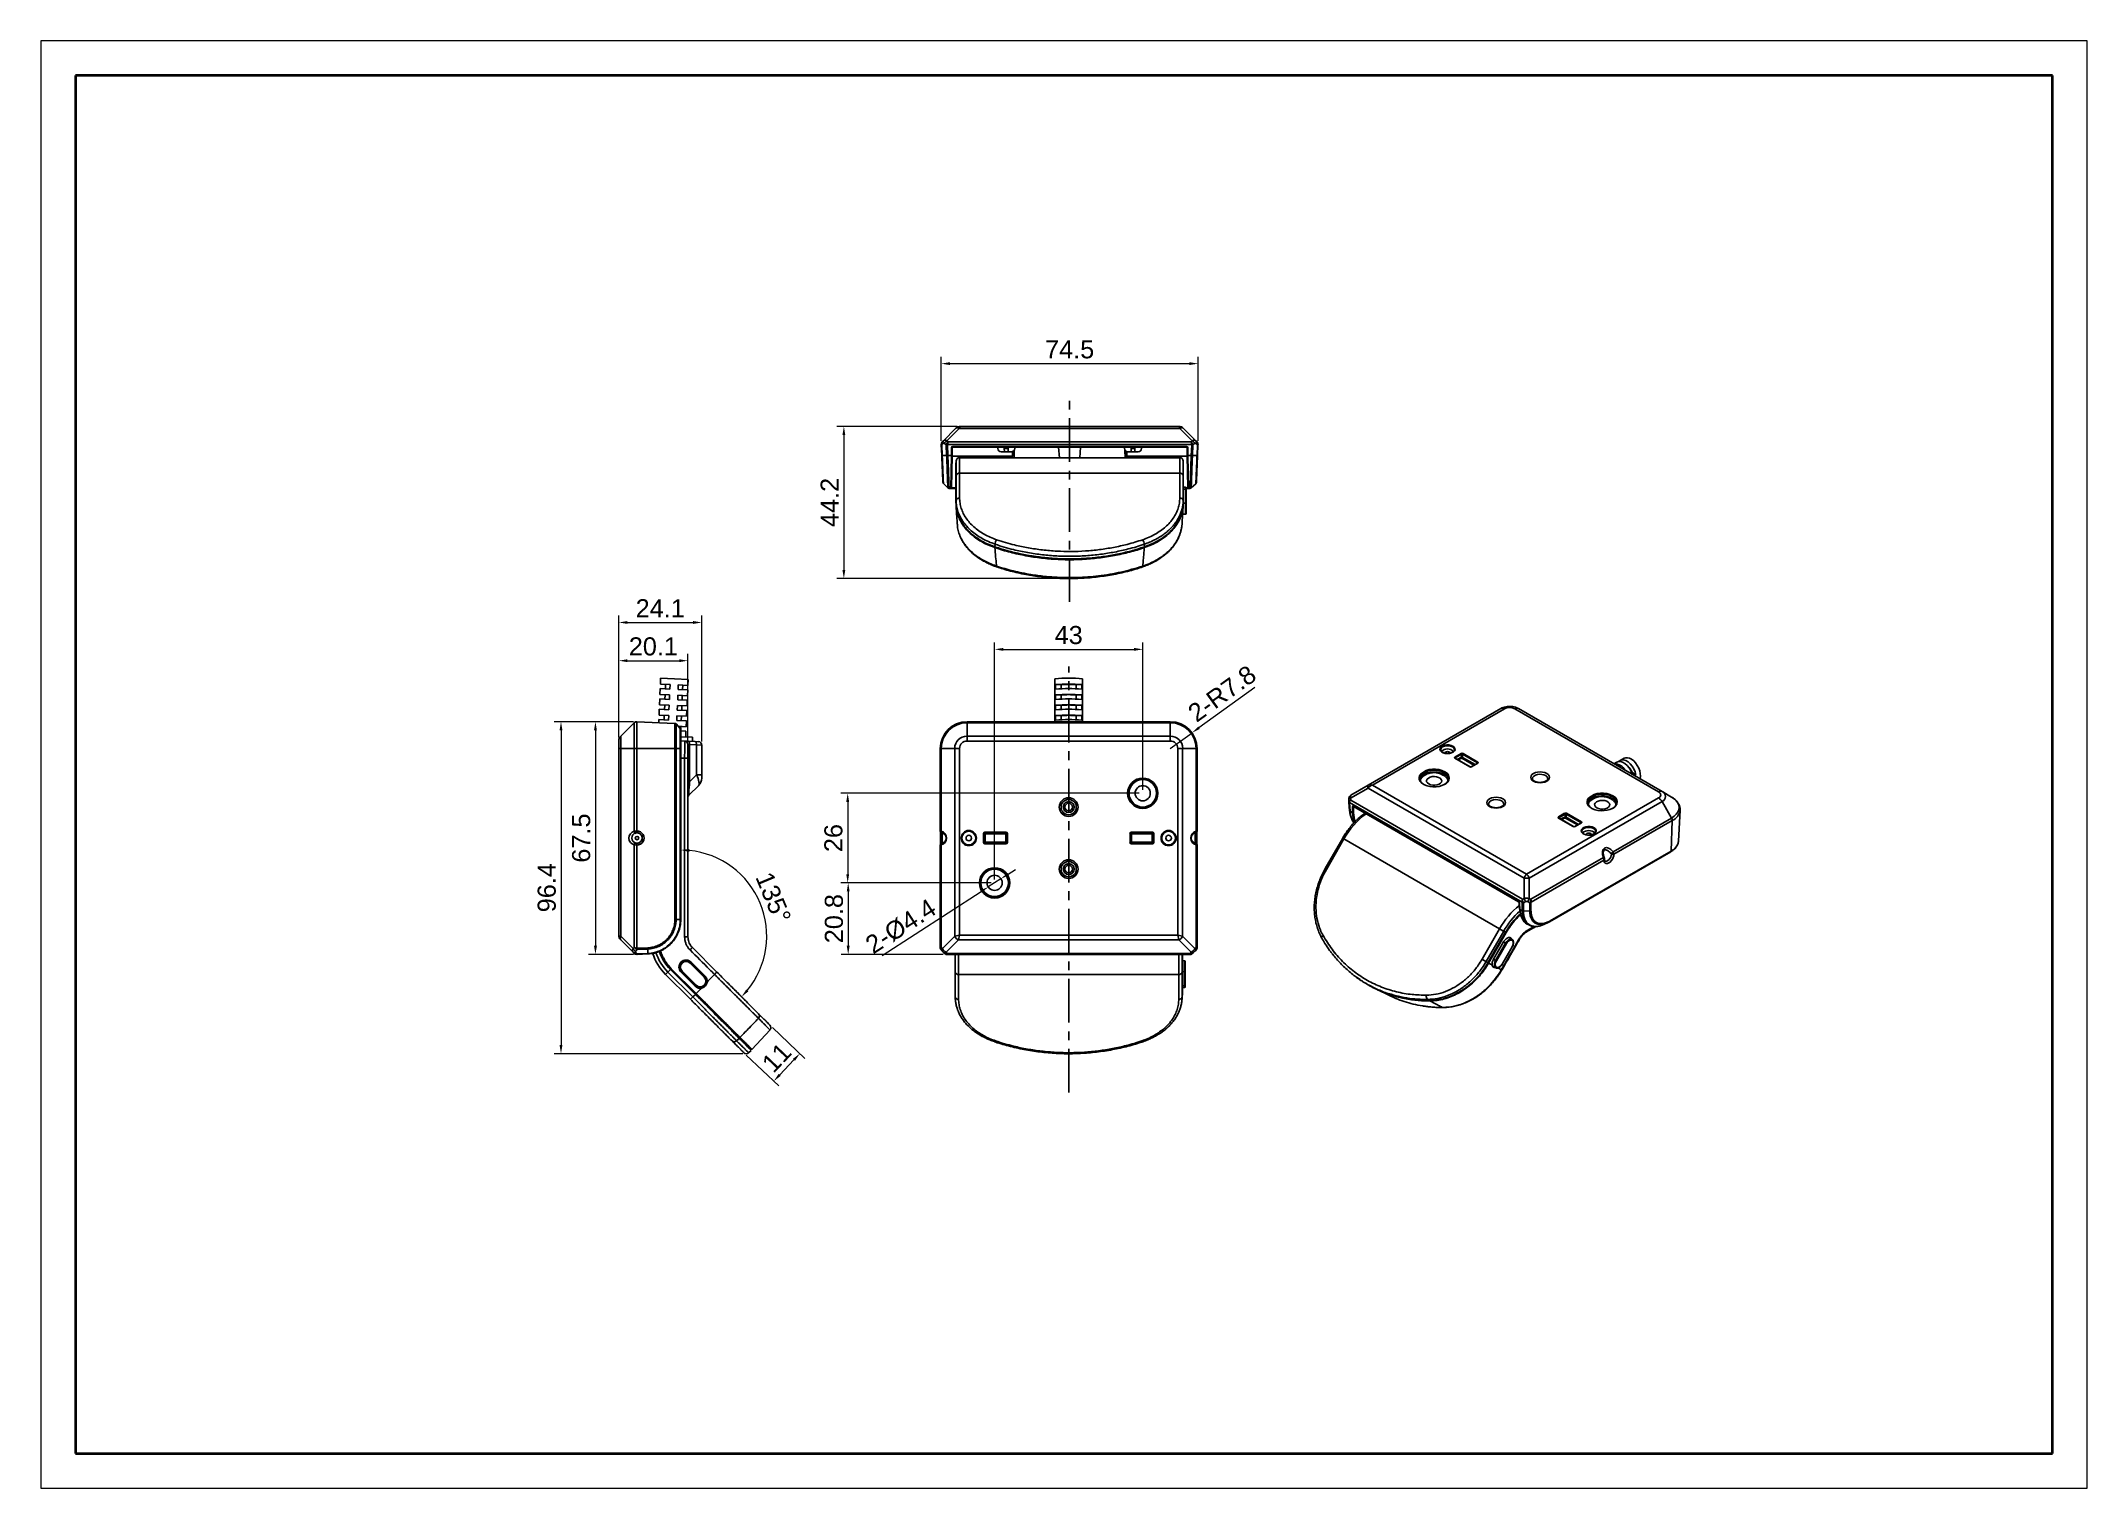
# Model space of a CAD drawing. Header units: millimetres. Extents: x -297 to 297, y -210 to 210.
import ezdxf

# ---------------------------------------------------------------- set-up
doc = ezdxf.new("R2010")
doc.units = ezdxf.units.MM
doc.linetypes.add('CENTERX2', pattern=[20.32, 12.7, -2.54, 2.54, -2.54])
doc.layers.get('0').update_dxf_attribs({"lineweight": 20})
for name, color, linetype, lineweight in [('AM_5', 3, 'Continuous', 25), ('粗实线层', 7, 'Continuous', 35), ('细实线层', 7, 'Continuous', 18)]:
    doc.layers.add(name, color=color, linetype=linetype, lineweight=lineweight)
doc.styles.add('标准', font='')
doc.styles.get('标准').set_extended_font_data('arial')

msp = doc.modelspace()

# ---------------------------------------------------------------- texts
at = {"layer": 'AM_5', "color": 7, "char_height": 5.25, "attachment_point": 5, "style": '标准'}
for s, insert, width in [('74.5', (1.64, 120.47), 27.2584), ('24.1', (-117.21, 45.34), 25.4177), ('20.1', (-119.21, 34.25), 25.4177), ('43', (1.36, 37.54), 15.4619)]:
    msp.add_mtext(s, dxfattribs=dict(at, insert=insert, width=width))
for s, insert, width, rotation in [('44.2', (-68.03, 76.05), 27.5785, 90), ('2-R7.8', (45.89, 20.58), 42.9444, 35.80896), ('67.5', (-140.14, -21.35), 27.4024, 90), ('26', (-66.92, -21.35), 15.2218, 90), ('96.4', (-150.14, -35.76), 27.2184, 90), ('135%%D', (-84.38, -38.65), 27.7626, 292.5), ('20.8', (-66.77, -44.74), 27.4665, 90), ('2-%%C4.4', (-47.36, -46.99), 43.6966, 32.81535), ('11', (-83.45, -85.06), 15.9193, 46.52273)]:
    msp.add_mtext(s, dxfattribs=dict(at, insert=insert, width=width, rotation=rotation))

# ---------------------------------------------------------------- blocks, each defined once
blk = doc.blocks.new('$CAXA_FRAME_13B17AC1$')
at = {"layer": '粗实线层'}
for p, q in [((-287, 200), (-287, -200)), ((287, 200), (-287, 200)), ((287, -200), (287, 200)), ((-287, -200), (287, -200))]:
    blk.add_line(p, q, dxfattribs=at)
at = {"layer": '细实线层'}
for p, q in [((297, 210), (-297, 210)), ((-297, 210), (-297, -210)), ((297, -210), (297, 210)), ((-297, -210), (297, -210))]:
    blk.add_line(p, q, dxfattribs=at)

# ---------------------------------------------------------------- hatches: boundary and pattern name
at = {"layer": 'AM_5'}
for points in [[(-33.13, 116.76), (-33.13, 115.93), (-35.63, 116.34)], [(36.41, 116.76), (36.41, 115.93), (38.91, 116.34)], [(-64.32, 95.63), (-63.49, 95.63), (-63.9, 98.13)], [(-64.32, 56.47), (-63.49, 56.47), (-63.9, 53.97)], [(-126.75, 41.64), (-126.75, 40.8), (-129.25, 41.22)], [(-107.68, 41.64), (-107.68, 40.8), (-105.18, 41.22)], [(-126.75, 30.54), (-126.75, 29.71), (-129.25, 30.13)], [(-111.68, 30.54), (-111.68, 29.71), (-109.18, 30.13)], [(-17.64, 33.83), (-17.64, 33), (-20.14, 33.42)], [(20.36, 33.83), (20.36, 33), (22.86, 33.42)], [(-146.44, 9.92), (-145.6, 9.92), (-146.02, 12.42)], [(-136.44, 9.92), (-135.6, 9.92), (-136.02, 12.42)], [(38.94, 11), (39.43, 10.32), (37.16, 9.2)], [(-63.21, -10.85), (-62.37, -10.85), (-62.79, -8.35)], [(-108.77, -25.36), (-108.73, -24.53), (-111.25, -24.82)], [(-63.21, -31.85), (-62.37, -31.85), (-62.79, -34.35)], [(-63.07, -36.85), (-62.23, -36.85), (-62.65, -34.35)], [(-24.32, -36.55), (-23.87, -37.25), (-21.99, -35.54)], [(-16.42, -31.45), (-15.97, -32.15), (-18.3, -33.16)], [(-136.44, -52.62), (-135.6, -52.62), (-136.02, -55.12)], [(-63.07, -52.62), (-62.23, -52.62), (-62.65, -55.12)], [(-91.62, -65.85), (-92.24, -65.29), (-93.6, -67.42)], [(-146.44, -81.44), (-145.6, -81.44), (-146.02, -83.94)], [(-78.7, -85.43), (-78.09, -86), (-76.67, -83.9)], [(-82.83, -89.79), (-82.22, -90.36), (-84.24, -91.89)]]:
    msp.add_hatch(color=7, dxfattribs=at).paths.add_polyline_path(points, flags=0)

# ---------------------------------------------------------------- linework, layer by layer
at = {"color": 7, "linetype": 'CENTERX2', "lineweight": 25}
for p, q in [((1.64, 47.17), (1.64, 106.49)), ((1.36, -95.23), (1.36, 28.46))]:
    msp.add_line(p, q, dxfattribs=at)
at = {"color": 7, "linetype": 'Continuous', "lineweight": 25}
for p, q in [((-35.02, 93.97), (-31.45, 97.54)), ((-30.39, 97.54), (-33.97, 93.97)), ((33.66, 97.54), (-30.39, 97.54)), ((-30.03, 98.13), (33.31, 98.13)), ((37.24, 93.97), (33.66, 97.54)), ((34.73, 97.54), (38.31, 93.97)), ((-35.63, 92.76), (-35.63, 92.9)), ((-35.49, 89.71), (-35.63, 92.76)), ((-35.03, 93.2), (-35.49, 92.75)), ((-35.49, 92.75), (-35.35, 89.7)), ((-34.07, 89.69), (-35.35, 89.7)), ((-35.34, 93.65), (-35.02, 93.97)), ((-34.2, 92.74), (-34.69, 93.2)), ((-34.07, 89.69), (-34.2, 92.74)), ((-33.97, 93.97), (-33.64, 93.65)), ((-33.84, 92.74), (-33.71, 89.7)), ((37.05, 92.9), (-33.82, 92.9)), ((-33.71, 89.69), (-32.69, 89.69)), ((-33.64, 93.65), (36.87, 93.65)), ((-32.86, 80.13), (-32.69, 89.69)), ((-32.69, 89.69), (-32.65, 91.93)), ((-32.49, 89.7), (-32.66, 80.33)), ((-32.5, 89.48), (-14.99, 89.48)), ((-32.45, 91.93), (-32.49, 89.7)), ((-32.25, 92.32), (35.53, 92.32)), ((-32.25, 92.13), (-32.25, 92.32)), ((35.53, 92.13), (-32.25, 92.13)), ((-27.86, 89.48), (-27.86, 89.05)), ((-19.24, 91.68), (-19.26, 92.13)), ((-17.28, 90.73), (-18.24, 90.73)), ((-17.33, 91.68), (-17.35, 92.13)), ((-17.33, 91.68), (-16.19, 91.68)), ((-17.28, 90.73), (-17.33, 91.68)), ((-16.24, 90.73), (-17.28, 90.73)), ((-16.19, 91.68), (-16.24, 90.73)), ((-15.28, 90.73), (-16.24, 90.73)), ((-16.19, 91.68), (-16.17, 92.13)), ((-14.99, 89.48), (-14.97, 90.78)), ((-14.47, 91.15), (-14.49, 89.97)), ((-14.42, 91.22), (-14.46, 89.05)), ((-14.28, 91.68), (-14.26, 92.13)), ((-1.55, 92.13), (-1.34, 89.05)), ((4.61, 89.05), (4.83, 92.13)), ((17.56, 91.68), (17.54, 92.13)), ((17.74, 89.05), (17.7, 91.22)), ((17.77, 89.97), (17.75, 91.15)), ((18.25, 90.78), (18.27, 89.48)), ((18.27, 89.48), (35.78, 89.48)), ((18.56, 90.73), (19.52, 90.73)), ((19.47, 91.68), (19.45, 92.13)), ((19.47, 91.68), (20.61, 91.68)), ((19.52, 90.73), (19.47, 91.68)), ((20.56, 90.73), (19.52, 90.73)), ((20.61, 91.68), (20.56, 90.73)), ((20.56, 90.73), (21.52, 90.73)), ((20.61, 91.68), (20.63, 92.13)), ((22.52, 91.68), (22.54, 92.13)), ((31.14, 89.48), (31.14, 89.05)), ((35.53, 92.13), (35.53, 92.32)), ((35.77, 89.7), (35.73, 91.93)), ((35.94, 80.33), (35.77, 89.7)), ((35.93, 91.93), (35.97, 89.69)), ((35.97, 89.69), (36.94, 89.69)), ((35.97, 89.69), (36.14, 80.13)), ((36.87, 93.65), (37.24, 93.97)), ((36.94, 89.7), (37.07, 92.76)), ((37.41, 92.75), (37.28, 89.69)), ((38.62, 89.69), (37.28, 89.69)), ((37.93, 93.2), (37.41, 92.75)), ((38.75, 92.74), (38.29, 93.2)), ((38.31, 93.97), (38.62, 93.65)), ((38.62, 89.69), (38.75, 92.74)), ((38.9, 92.74), (38.77, 89.7)), ((38.91, 92.9), (38.9, 92.74)), ((-31.31, 88.1), (-31.36, 87.05)), ((-31.36, 87.05), (-31.36, 83.13)), ((-31.31, 83.87), (-31.36, 83.13)), ((-31.31, 83.87), (-31.31, 88.1)), ((-31.31, 76.65), (-31.31, 83.87)), ((-30.32, 89.05), (-30.32, 84.54)), ((-30.32, 89.05), (33.6, 89.05)), ((-30.32, 84.54), (-30.32, 77.33)), ((33.6, 84.54), (-30.32, 84.54)), ((33.6, 84.54), (33.6, 89.05)), ((33.6, 77.33), (33.6, 84.54)), ((34.59, 88.1), (34.59, 83.87)), ((34.64, 87.05), (34.59, 88.1)), ((34.59, 83.87), (34.59, 76.65)), ((34.64, 83.13), (34.59, 83.87)), ((34.64, 83.13), (34.64, 87.05)), ((-33.72, 80.28), (-35.01, 81.56)), ((-32.86, 80.13), (-33.37, 80.13)), ((-31.39, 80.13), (-32.86, 80.13)), ((-32.66, 80.33), (-31.38, 80.33)), ((-31.36, 83.13), (-31.36, 75.9)), ((-31.34, 75.66), (-31.34, 82.88)), ((34.64, 83.13), (34.64, 75.9)), ((35.27, 80.46), (34.64, 80.49)), ((35.27, 79.92), (34.64, 79.94)), ((35.27, 79.92), (35.27, 80.46)), ((35.27, 75.82), (35.27, 79.92)), ((35.45, 80.33), (35.94, 80.33)), ((35.46, 80.26), (35.46, 79.78)), ((36.14, 80.13), (35.46, 80.13)), ((35.46, 79.78), (35.46, 75.67)), ((36.59, 80.13), (36.14, 80.13)), ((38.27, 81.49), (36.93, 80.26)), ((-31.34, 75.66), (-31.34, 75.65)), ((34.45, 72.61), (35.27, 72.64)), ((35.27, 75.82), (34.62, 75.84)), ((34.62, 75.65), (34.62, 75.66)), ((35.27, 72.64), (35.27, 75.82)), ((35.46, 75.67), (35.46, 72.84)), ((-20.99, 63.54), (-19.93, 63.12)), ((-20.06, 62.94), (-19.93, 63.12)), ((-20.06, 62.94), (-20.05, 62.93)), ((1.64, 59.64), (-3.65, 59.64)), ((-3.65, 59.64), (-3.65, 59.64)), ((-1.67, 59.64), (-3.65, 59.64)), ((0.47, 59.64), (-1.67, 59.64)), ((1.64, 59.64), (0.47, 59.64)), ((1.64, 59.64), (1.64, 59.43)), ((24.27, 63.54), (23.21, 63.12)), ((23.34, 62.94), (23.21, 63.12)), ((23.32, 62.93), (23.34, 62.94)), ((-19.58, 57.48), (-19.59, 57.6)), ((-19.55, 57.4), (-19.58, 57.48)), ((-19.51, 57.34), (-19.55, 57.4)), ((-19.48, 57.32), (-19.51, 57.34)), ((22.75, 57.32), (22.79, 57.34)), ((22.79, 57.34), (22.83, 57.39)), ((22.83, 57.39), (22.85, 57.48)), ((22.85, 57.48), (22.87, 57.6)), ((-117.09, 25.02), (-117.16, 23.32)), ((-117.09, 25.02), (-113.09, 24.84)), ((-113.09, 24.84), (-109.09, 24.67)), ((-109.17, 22.97), (-109.09, 24.67)), ((-2.64, 24.84), (-2.64, 12.42)), ((5.36, 12.42), (5.36, 24.84)), ((-117.35, 19.03), (-117.42, 17.33)), ((-117.35, 19.03), (-114.55, 18.9)), ((-117.22, 22.02), (-117.29, 20.32)), ((-114.49, 20.2), (-117.29, 20.32)), ((-117.22, 22.02), (-114.42, 21.9)), ((-114.36, 23.2), (-117.16, 23.32)), ((-115.79, 20.26), (-115.85, 18.96)), ((-115.66, 23.26), (-115.72, 21.96)), ((-114.55, 18.9), (-114.49, 20.2)), ((-114.42, 21.9), (-114.36, 23.2)), ((-112.1, 20.1), (-112.15, 18.8)), ((-109.36, 18.68), (-112.15, 18.8)), ((-112.1, 20.1), (-109.3, 19.97)), ((-111.97, 23.09), (-112.02, 21.8)), ((-109.22, 21.67), (-112.02, 21.8)), ((-111.97, 23.09), (-109.17, 22.97)), ((-110.85, 18.74), (-110.8, 20.04)), ((-110.72, 21.74), (-110.67, 23.04)), ((-109.43, 16.98), (-109.36, 18.68)), ((-109.3, 19.97), (-109.22, 21.67)), ((-2.46, 23.2), (-2.46, 21.9)), ((-2.46, 23.2), (-0.84, 23.2)), ((-2.46, 20.2), (-2.46, 18.9)), ((-2.46, 20.2), (-0.84, 20.2)), ((-0.84, 21.99), (-0.84, 23.2)), ((-0.84, 19), (-0.84, 20.2)), ((3.55, 23.2), (5.17, 23.2)), ((3.55, 23.2), (3.55, 21.99)), ((3.55, 20.2), (5.17, 20.2)), ((3.55, 20.2), (3.55, 19)), ((5.17, 21.9), (5.17, 23.2)), ((5.17, 18.9), (5.17, 20.2)), ((-128.66, 8.24), (-124.77, 12.13)), ((-124.77, 4.65), (-124.77, 12.13)), ((-124.02, 12.42), (-124.02, 4.65)), ((-124.02, 12.42), (-112.96, 11.94)), ((-117.61, 13.03), (-117.65, 12.15)), ((-117.61, 13.03), (-114.81, 12.91)), ((-117.48, 16.03), (-117.55, 14.33)), ((-114.76, 14.21), (-117.55, 14.33)), ((-117.48, 16.03), (-114.68, 15.91)), ((-114.62, 17.2), (-117.42, 17.33)), ((-116.05, 14.26), (-116.11, 12.97)), ((-115.92, 17.26), (-115.98, 15.96)), ((-114.81, 12.91), (-114.76, 14.21)), ((-114.68, 15.91), (-114.62, 17.2)), ((-112.96, 4.65), (-112.96, 11.94)), ((-112.36, 14.1), (-112.41, 12.8)), ((-109.62, 12.68), (-112.41, 12.8)), ((-112.36, 14.1), (-109.56, 13.98)), ((-112.23, 17.1), (-112.28, 15.8)), ((-109.49, 15.68), (-112.28, 15.8)), ((-112.23, 17.1), (-109.43, 16.98)), ((-111.12, 12.75), (-111.06, 14.05)), ((-110.98, 15.74), (-110.93, 17.04)), ((-109.69, 10.98), (-109.62, 12.68)), ((-109.56, 13.98), (-109.49, 15.68)), ((30.86, 12.42), (-28.14, 12.42)), ((-28.14, 12.13), (-28.14, 12.42)), ((-28.14, 12.13), (-28.14, 8.24)), ((30.86, 12.13), (-28.14, 12.13)), ((-2.46, 17.2), (-2.46, 15.9)), ((-2.46, 17.2), (-0.84, 17.2)), ((-2.46, 14.21), (-2.46, 12.91)), ((-2.46, 14.21), (-0.84, 14.21)), ((-0.84, 16), (-0.84, 17.2)), ((-0.84, 13), (-0.84, 14.21)), ((3.55, 17.2), (5.17, 17.2)), ((3.55, 17.2), (3.55, 16)), ((3.55, 14.21), (5.17, 14.21)), ((3.55, 14.21), (3.55, 13)), ((5.17, 15.9), (5.17, 17.2)), ((5.17, 12.91), (5.17, 14.21)), ((30.86, 12.13), (30.86, 12.42)), ((30.86, 8.24), (30.86, 12.13)), ((88.27, -6.02), (126.83, 16.24)), ((127.83, 16.14), (89.52, -5.98)), ((172.62, -7.95), (130.9, 16.14)), ((131.9, 16.24), (173.62, -7.85)), ((-129.25, 4.65), (-129.25, 6.82)), ((-128.66, 8.24), (-128.66, 4.65)), ((-112.61, 11.78), (-112.61, 4.65)), ((-112.61, 11.78), (-111.38, 10.44)), ((-111.97, 11.08), (-109.69, 10.98)), ((-111.38, 4.65), (-111.38, 10.44)), ((-111.25, 9.75), (-111.19, 11.05)), ((-111.25, 10.1), (-111.25, 4.65)), ((-109.75, 9.68), (-111.25, 9.75)), ((-111.25, 8.05), (-107.82, 7.9)), ((-111.25, 6.85), (-110.13, 6.8)), ((-109.13, 6.76), (-110.13, 6.8)), ((-109.82, 7.99), (-109.75, 9.68)), ((-109.13, 6.76), (-109.04, 6.73)), ((-109.13, 6.76), (-107.13, 6.67)), ((-109.04, 6.73), (-108.95, 6.67)), ((-108.95, 6.67), (-108.86, 6.58)), ((-108.86, 6.58), (-108.8, 6.45)), ((-108.8, 6.45), (-108.74, 6.3)), ((-108.74, 6.3), (-108.7, 6.13)), ((-108.7, 6.13), (-108.68, 5.95)), ((-108.68, 5.95), (-108.68, 5.76)), ((-107.88, 6.7), (-107.82, 7.9)), ((-107.04, 6.64), (-107.13, 6.67)), ((-106.13, 6.62), (-107.13, 6.67)), ((-106.95, 6.59), (-107.04, 6.64)), ((-106.86, 6.49), (-106.95, 6.59)), ((-106.8, 6.37), (-106.86, 6.49)), ((-106.74, 6.22), (-106.8, 6.37)), ((-106.7, 6.05), (-106.74, 6.22)), ((-106.68, 5.86), (-106.7, 6.05)), ((-28.14, 6.82), (-28.14, 8.24)), ((-28.14, 8.24), (30.86, 8.24)), ((30.86, 6.82), (-28.14, 6.82)), ((30.86, 6.82), (30.86, 8.24)), ((-129.25, -49.52), (-129.25, 4.65)), ((-128.66, 4.65), (-129.25, 4.65)), ((-128.66, 4.65), (-124.77, 4.65)), ((-128.66, 4.65), (-128.66, -49.87)), ((-124.77, 4.65), (-124.02, 4.65)), ((-124.77, -19.38), (-124.77, 4.65)), ((-124.02, 4.65), (-124.02, -19.33)), ((-112.96, 4.65), (-124.02, 4.65)), ((-112.96, -44.99), (-112.96, 4.65)), ((-112.61, 4.65), (-112.96, 4.65)), ((-112.61, 4.65), (-112.61, -44.99)), ((-112.61, 4.65), (-111.38, 4.65)), ((-111.38, -44.99), (-111.38, 4.65)), ((-111.38, 4.65), (-111.25, 4.65)), ((-111.25, 4.65), (-111.25, -44.99)), ((-110.13, 1.8), (-111.25, 1.85)), ((-110.13, 1.8), (-109.94, 1.8)), ((-109.94, 1.8), (-109.76, 1.8)), ((-109.76, 1.8), (-109.6, 1.8)), ((-109.6, 1.8), (-109.45, 1.8)), ((-109.45, 1.8), (-109.33, 1.8)), ((-109.33, 1.8), (-109.25, 1.8)), ((-109.25, 1.8), (-109.19, 1.8)), ((-109.19, 1.8), (-109.18, 1.8)), ((-109.18, 5.8), (-109.18, 1.8)), ((-109.18, 5.8), (-108.68, 5.76)), ((-109.18, 1.8), (-109.18, -50.03)), ((-108.68, 5.76), (-108.68, -5.04)), ((-106.68, 5.67), (-108.68, 5.76)), ((-106.68, 5.67), (-106.68, 5.86)), ((-106.68, -3.04), (-106.68, 5.67)), ((-106.68, 5.67), (-105.18, 5.63)), ((-105.18, 5.63), (-105.18, -3.04)), ((-35.92, 4.65), (-35.92, -19.33)), ((-35.62, 4.65), (-35.92, 4.65)), ((-35.62, 4.65), (-35.62, -19.38)), ((-35.62, 4.65), (-31.73, 4.65)), ((-31.73, -49.87), (-31.73, 4.65)), ((-30.32, 4.65), (-31.73, 4.65)), ((-30.32, 4.65), (-30.32, -49.52)), ((33.03, -49.52), (33.03, 4.65)), ((34.44, 4.65), (33.03, 4.65)), ((34.44, 4.65), (34.44, -49.87)), ((34.44, 4.65), (38.34, 4.65)), ((38.34, -19.38), (38.34, 4.65)), ((38.34, 4.65), (38.63, 4.65)), ((38.63, -19.33), (38.63, 4.65)), ((109.13, 4.39), (109.21, 4.76)), ((109.26, 4.01), (109.13, 4.39)), ((109.21, 4.76), (109.47, 5.11)), ((109.56, 3.68), (109.26, 4.01)), ((109.36, 4.45), (109.33, 4.26)), ((109.55, 4.79), (109.36, 4.45)), ((109.47, 5.11), (109.9, 5.4)), ((109.92, 5.09), (109.55, 4.79)), ((110.03, 3.41), (109.56, 3.68)), ((109.9, 5.4), (110.45, 5.6)), ((110.42, 5.3), (109.92, 5.09)), ((110.61, 3.23), (110.03, 3.41)), ((111.02, 5.41), (110.42, 5.3)), ((110.45, 5.6), (111.09, 5.7)), ((110.53, 3.29), (110.59, 3.47)), ((110.59, 3.47), (110.77, 3.62)), ((111.25, 3.16), (110.61, 3.23)), ((110.77, 3.62), (111.03, 3.72)), ((111.65, 5.41), (111.02, 5.41)), ((111.03, 3.72), (111.33, 3.75)), ((111.09, 5.7), (111.74, 5.68)), ((111.9, 3.21), (111.25, 3.16)), ((111.33, 3.75), (111.64, 3.72)), ((111.64, 3.72), (111.9, 3.62)), ((112.24, 5.3), (111.65, 5.41)), ((111.74, 5.68), (112.36, 5.56)), ((111.9, 3.62), (112.07, 3.47)), ((112.5, 3.36), (111.9, 3.21)), ((112.07, 3.47), (112.13, 3.29)), ((112.13, 3.29), (112.13, 3.29)), ((112.75, 5.09), (112.24, 5.3)), ((112.36, 5.56), (112.89, 5.33)), ((113, 3.6), (112.5, 3.36)), ((112.89, 5.33), (113.28, 5.03)), ((113.35, 3.93), (113, 3.6)), ((113.28, 5.03), (113.49, 4.67)), ((113.52, 4.29), (113.35, 3.93)), ((113.46, 2.15), (115.29, 3.21)), ((117.77, -0.67), (113.46, 1.82)), ((113.49, 4.67), (113.52, 4.29)), ((117.87, -0.66), (113.56, 1.83)), ((115.43, 2.96), (113.6, 1.91)), ((113.6, 1.91), (113.6, 1.81)), ((115.43, 2.07), (115.43, 2.96)), ((119.02, -0.2), (115.53, 1.81)), ((120.02, 0.48), (115.72, 2.96)), ((115.72, 2.96), (115.72, 2.07)), ((115.72, 2.07), (119.33, -0.02)), ((115.86, 3.21), (120.17, 0.72)), ((120.07, 0.4), (118.23, -0.66)), ((120.17, 0.39), (118.33, -0.67)), ((120.02, 0.38), (120.02, 0.48)), ((160.52, 0.68), (159.65, 0.22)), ((160.52, 0.68), (160.95, 0.83)), ((160.95, 0.83), (161.54, 0.83)), ((161.35, 1.11), (161.02, 0.84)), ((161.86, 1.31), (161.35, 1.11)), ((162.64, 1.79), (161.44, 1.16)), ((161.54, 0.83), (162.18, 0.64)), ((162.46, 1.31), (161.86, 1.31)), ((162.18, 0.64), (162.83, 0.26)), ((163.1, 1.12), (162.46, 1.31)), ((162.64, 1.79), (163.02, 1.93)), ((162.83, 0.26), (163.46, -0.28)), ((163.02, 1.93), (163.57, 1.96)), ((163.75, 0.75), (163.1, 1.12)), ((163.57, 1.96), (164.17, 1.81)), ((164.37, 0.21), (163.75, 0.75)), ((164.17, 1.81), (164.78, 1.5)), ((164.94, -0.47), (164.37, 0.21)), ((164.78, 1.5), (165.38, 1.03)), ((165.38, 1.03), (165.94, 0.44)), ((165.94, 0.44), (166.43, -0.26)), ((-108.68, -5.04), (-109.18, -5.04)), ((-108.68, -5.04), (-106.68, -3.04)), ((-106.68, -3.04), (-105.18, -3.04)), ((-105.18, -3.04), (-105.18, -3.96)), ((103.39, -3.47), (103.25, -3.97)), ((103.25, -3.97), (103.3, -4.47)), ((103.27, -4.37), (103.4, -3.97)), ((103.3, -4.47), (103.53, -4.96)), ((103.7, -3), (103.39, -3.47)), ((103.55, -5.11), (103.39, -4.91)), ((103.4, -3.97), (103.71, -3.49)), ((103.53, -4.96), (103.92, -5.41)), ((104.04, -5.54), (103.55, -5.11)), ((104.18, -2.57), (103.7, -3)), ((103.71, -3.49), (104.19, -3.07)), ((103.92, -5.41), (104.46, -5.8)), ((104.66, -5.9), (104.04, -5.54)), ((104.8, -2.21), (104.18, -2.57)), ((104.19, -3.07), (104.81, -2.71)), ((105.41, -6.18), (104.66, -5.9)), ((105.54, -1.94), (104.8, -2.21)), ((104.81, -2.71), (105.54, -2.44)), ((105.43, -4.24), (105.26, -4.61)), ((105.26, -4.61), (105.28, -4.99)), ((105.28, -4.99), (105.5, -5.34)), ((105.78, -3.92), (105.43, -4.24)), ((105.5, -5.34), (105.89, -5.65)), ((106.36, -1.76), (105.54, -1.94)), ((105.54, -2.44), (106.36, -2.26)), ((106.27, -3.68), (105.78, -3.92)), ((105.89, -5.65), (106.42, -5.87)), ((106.87, -3.52), (106.27, -3.68)), ((107.22, -1.68), (106.36, -1.76)), ((106.36, -2.26), (107.22, -2.18)), ((106.42, -5.87), (107.03, -6)), ((107.53, -3.48), (106.87, -3.52)), ((108.1, -1.7), (107.22, -1.68)), ((107.22, -2.18), (108.1, -2.2)), ((108.17, -3.55), (107.53, -3.48)), ((107.69, -6.01), (108.32, -5.92)), ((108.95, -1.83), (108.1, -1.7)), ((108.1, -2.2), (108.94, -2.33)), ((108.75, -3.73), (108.17, -3.55)), ((108.32, -5.92), (108.88, -5.71)), ((109.21, -4), (108.75, -3.73)), ((108.88, -5.71), (109.31, -5.43)), ((108.94, -2.33), (109.72, -2.56)), ((109.73, -2.06), (108.95, -1.83)), ((109.52, -4.33), (109.21, -4)), ((109.31, -5.43), (109.57, -5.08)), ((109.64, -4.7), (109.52, -4.33)), ((109.57, -5.08), (109.64, -4.7)), ((110.39, -5.82), (109.67, -6.12)), ((109.72, -2.56), (110.4, -2.88)), ((110.41, -2.38), (109.73, -2.06)), ((110.99, -5.44), (110.39, -5.82)), ((111.44, -4.99), (110.99, -5.44)), ((111.69, -4.59), (111.44, -4.99)), ((135.49, -3.73), (135.58, -3.32)), ((135.58, -4.14), (135.49, -3.73)), ((135.58, -3.32), (135.85, -2.95)), ((135.85, -4.51), (135.58, -4.14)), ((135.85, -2.95), (136.28, -2.62)), ((136.28, -4.84), (135.85, -4.51)), ((136.12, -3.66), (135.99, -4.02)), ((135.99, -4.02), (135.99, -4.18)), ((136.43, -3.34), (136.12, -3.66)), ((136.28, -2.62), (136.84, -2.37)), ((136.84, -5.09), (136.28, -4.84)), ((136.87, -3.09), (136.43, -3.34)), ((136.84, -2.37), (137.5, -2.22)), ((137.5, -5.25), (136.84, -5.09)), ((137.43, -2.91), (136.87, -3.09)), ((138.04, -2.83), (137.43, -2.91)), ((137.5, -2.22), (138.2, -2.16)), ((138.2, -5.3), (137.5, -5.25)), ((138.67, -2.86), (138.04, -2.83)), ((138.2, -2.16), (138.91, -2.22)), ((138.91, -5.25), (138.2, -5.3)), ((139.26, -2.99), (138.67, -2.86)), ((138.91, -2.22), (139.56, -2.37)), ((139.56, -5.09), (138.91, -5.25)), ((139.77, -3.21), (139.26, -2.99)), ((139.56, -2.37), (140.12, -2.62)), ((140.12, -4.84), (139.56, -5.09)), ((140.12, -2.62), (140.55, -2.95)), ((140.55, -4.51), (140.12, -4.84)), ((140.55, -2.95), (140.83, -3.32)), ((140.83, -4.14), (140.55, -4.51)), ((140.83, -3.32), (140.92, -3.73)), ((140.92, -3.73), (140.83, -4.14)), ((163.46, -0.28), (164.03, -0.95)), ((164.03, -0.95), (164.51, -1.73)), ((164.51, -1.73), (164.88, -2.57)), ((164.89, -2.27), (164.79, -2.33)), ((164.88, -2.57), (164.98, -2.86)), ((164.89, -2.27), (166.04, -2.93)), ((165.43, -1.25), (164.94, -0.47)), ((165.8, -2.08), (165.43, -1.25)), ((165.55, -3.19), (166.04, -2.93)), ((166.04, -2.93), (165.8, -2.08)), ((166.43, -0.26), (166.83, -1.03)), ((166.83, -1.03), (167.12, -1.83)), ((167.12, -1.83), (167.29, -2.62)), ((167.24, -4.06), (167.21, -4.15)), ((167.33, -3.38), (167.24, -4.06)), ((167.29, -2.62), (167.33, -3.38)), ((-106.05, -6.08), (-108.88, -8.91)), ((82.73, -10.04), (82.71, -10.09)), ((82.71, -10.09), (82.71, -10.12)), ((82.71, -10.12), (82.72, -10.86)), ((82.77, -10), (82.73, -10.04)), ((82.73, -10.92), (82.73, -10.9)), ((82.73, -10.92), (82.91, -13.4)), ((82.83, -9.95), (82.77, -10)), ((82.9, -9.91), (82.83, -9.95)), ((82.87, -11.1), (83.06, -13.59)), ((133, -39.92), (82.88, -10.99)), ((82.99, -9.87), (82.9, -9.91)), ((83.1, -9.84), (82.99, -9.87)), ((83.21, -9.81), (83.1, -9.84)), ((88.27, -6.89), (83.21, -9.81)), ((83.21, -9.81), (83.22, -10.33)), ((83.22, -8.94), (88.27, -6.02)), ((83.22, -10.33), (133.08, -39.11)), ((88.16, -6.22), (88.19, -6.13)), ((88.16, -6.32), (88.16, -6.22)), ((88.16, -6.44), (88.16, -6.32)), ((88.19, -6.58), (88.16, -6.44)), ((88.19, -6.13), (88.22, -6.07)), ((88.22, -6.73), (88.19, -6.58)), ((88.22, -6.07), (88.27, -6.02)), ((88.27, -6.89), (88.22, -6.73)), ((133.56, -33.03), (88.27, -6.89)), ((89.52, -5.98), (134.31, -31.83)), ((106.23, -6.38), (105.41, -6.18)), ((107.11, -6.47), (106.23, -6.38)), ((107.03, -6), (107.69, -6.01)), ((108, -6.45), (107.11, -6.47)), ((108.87, -6.34), (108, -6.45)), ((109.67, -6.12), (108.87, -6.34)), ((122.76, -11.08), (122.85, -10.67)), ((122.85, -11.48), (122.76, -11.08)), ((122.85, -10.67), (123.12, -10.29)), ((123.12, -11.86), (122.85, -11.48)), ((123.12, -10.29), (123.55, -9.97)), ((123.55, -12.19), (123.12, -11.86)), ((123.4, -11.01), (123.26, -11.37)), ((123.26, -11.37), (123.26, -11.52)), ((123.7, -10.69), (123.4, -11.01)), ((123.55, -9.97), (124.12, -9.72)), ((124.15, -10.43), (123.7, -10.69)), ((124.12, -9.72), (124.77, -9.56)), ((124.7, -10.26), (124.15, -10.43)), ((125.32, -10.18), (124.7, -10.26)), ((124.77, -9.56), (125.47, -9.51)), ((125.95, -10.21), (125.32, -10.18)), ((125.47, -9.51), (126.18, -9.56)), ((126.54, -10.33), (125.95, -10.21)), ((126.18, -9.56), (126.83, -9.72)), ((127.04, -10.55), (126.54, -10.33)), ((126.83, -9.72), (127.4, -9.97)), ((127.4, -9.97), (127.83, -10.29)), ((127.83, -11.86), (127.4, -12.19)), ((127.83, -10.29), (128.1, -10.67)), ((128.1, -11.48), (127.83, -11.86)), ((128.1, -10.67), (128.19, -11.08)), ((128.19, -11.08), (128.1, -11.48)), ((134.31, -31.83), (172.62, -9.72)), ((173.62, -10.78), (135.06, -33.03)), ((152.18, -10.41), (152.04, -10.91)), ((152.04, -10.91), (152.09, -11.41)), ((152.06, -11.31), (152.19, -10.91)), ((152.09, -11.41), (152.32, -11.9)), ((152.49, -9.93), (152.18, -10.41)), ((152.34, -12.05), (152.18, -11.85)), ((152.19, -10.91), (152.5, -10.43)), ((152.97, -9.51), (152.49, -9.93)), ((152.5, -10.43), (152.98, -10.01)), ((153.59, -9.15), (152.97, -9.51)), ((152.98, -10.01), (153.6, -9.65)), ((154.33, -8.88), (153.59, -9.15)), ((153.6, -9.65), (154.33, -9.38)), ((154.22, -11.18), (154.05, -11.55)), ((154.05, -11.55), (154.07, -11.93)), ((154.57, -10.86), (154.22, -11.18)), ((155.15, -8.69), (154.33, -8.88)), ((154.33, -9.38), (155.15, -9.2)), ((155.06, -10.62), (154.57, -10.86)), ((155.66, -10.46), (155.06, -10.62)), ((156.01, -8.62), (155.15, -8.69)), ((155.15, -9.2), (156.01, -9.12)), ((156.32, -10.42), (155.66, -10.46)), ((156.89, -8.64), (156.01, -8.62)), ((156.01, -9.12), (156.89, -9.14)), ((156.96, -10.49), (156.32, -10.42)), ((157.74, -8.77), (156.89, -8.64)), ((156.89, -9.14), (157.73, -9.27)), ((157.54, -10.67), (156.96, -10.49)), ((158, -10.94), (157.54, -10.67)), ((157.73, -9.27), (158.51, -9.5)), ((158.52, -9), (157.74, -8.77)), ((158.31, -11.27), (158, -10.94)), ((158.43, -11.64), (158.31, -11.27)), ((158.36, -12.02), (158.43, -11.64)), ((158.51, -9.5), (159.19, -9.82)), ((159.2, -9.32), (158.52, -9)), ((160.48, -11.53), (160.23, -11.93)), ((173.62, -7.85), (176.37, -9.44)), ((173.62, -10.78), (176.37, -15.54)), ((177.13, -9.95), (176.37, -9.44)), ((177.75, -10.53), (177.13, -9.95)), ((178.2, -11.16), (177.75, -10.53)), ((178.47, -11.82), (178.2, -11.16)), ((178.56, -12.49), (178.47, -11.82)), ((83.06, -13.59), (83.78, -14.01)), ((83.78, -14.01), (83.74, -12.24)), ((84.01, -12.09), (131.94, -39.76)), ((84.09, -12.19), (84.02, -12.23)), ((84.02, -12.23), (84.06, -14)), ((84.05, -12.17), (131.98, -39.84)), ((124.12, -12.44), (123.55, -12.19)), ((124.77, -12.59), (124.12, -12.44)), ((125.47, -12.65), (124.77, -12.59)), ((126.18, -12.59), (125.47, -12.65)), ((126.83, -12.44), (126.18, -12.59)), ((127.4, -12.19), (126.83, -12.44)), ((143.51, -15.2), (145.34, -14.14)), ((147.82, -18.02), (143.51, -15.53)), ((147.92, -18.01), (143.61, -15.52)), ((145.49, -14.38), (143.65, -15.44)), ((143.65, -15.44), (143.65, -15.54)), ((145.49, -15.28), (145.49, -14.38)), ((149.07, -17.55), (145.58, -15.54)), ((150.08, -16.87), (145.77, -14.38)), ((145.77, -14.38), (145.77, -15.28)), ((145.77, -15.28), (149.39, -17.37)), ((145.91, -14.14), (150.22, -16.63)), ((150.12, -16.95), (148.28, -18.01)), ((150.22, -16.96), (148.38, -18.02)), ((150.07, -16.97), (150.08, -16.87)), ((152.32, -11.9), (152.71, -12.35)), ((152.83, -12.48), (152.34, -12.05)), ((152.71, -12.35), (153.25, -12.74)), ((153.46, -12.84), (152.83, -12.48)), ((154.2, -13.12), (153.46, -12.84)), ((154.07, -11.93), (154.29, -12.28)), ((155.02, -13.31), (154.2, -13.12)), ((154.29, -12.28), (154.68, -12.59)), ((154.68, -12.59), (155.21, -12.81)), ((155.9, -13.41), (155.02, -13.31)), ((155.21, -12.81), (155.82, -12.94)), ((155.82, -12.94), (156.48, -12.95)), ((156.79, -13.39), (155.9, -13.41)), ((156.48, -12.95), (157.11, -12.85)), ((157.66, -13.28), (156.79, -13.39)), ((157.11, -12.85), (157.67, -12.65)), ((158.46, -13.06), (157.66, -13.28)), ((157.67, -12.65), (158.1, -12.37)), ((158.1, -12.37), (158.36, -12.02)), ((159.18, -12.76), (158.46, -13.06)), ((159.78, -12.38), (159.18, -12.76)), ((159.38, -25.35), (176.37, -15.54)), ((176.58, -16.28), (159.62, -26.06)), ((160.23, -11.93), (159.78, -12.38)), ((176.24, -25.11), (176.58, -16.28)), ((176.37, -15.54), (177.13, -15.03)), ((177.13, -15.03), (177.75, -14.45)), ((177.75, -14.45), (178.2, -13.83)), ((178.2, -13.83), (178.47, -13.17)), ((178.37, -22.27), (178.85, -13.24)), ((178.47, -13.17), (178.56, -12.49)), ((178.85, -13.24), (178.85, -13.32)), ((-124.75, -19.48), (-124.77, -19.38)), ((-124.77, -23.32), (-124.75, -23.21)), ((-124.77, -53.12), (-124.77, -23.32)), ((-124.71, -19.58), (-124.75, -19.48)), ((-124.75, -23.21), (-124.71, -23.11)), ((-124.66, -19.68), (-124.71, -19.58)), ((-124.71, -23.11), (-124.66, -23.02)), ((-124.6, -19.75), (-124.66, -19.68)), ((-124.66, -23.02), (-124.6, -22.94)), ((-124.53, -19.81), (-124.6, -19.75)), ((-124.6, -22.94), (-124.53, -22.88)), ((-124.46, -19.85), (-124.53, -19.81)), ((-124.53, -22.88), (-124.46, -22.84)), ((-124.38, -19.87), (-124.46, -19.85)), ((-124.46, -22.84), (-124.38, -22.83)), ((-124.3, -19.86), (-124.38, -19.87)), ((-124.38, -22.83), (-124.3, -22.83)), ((-124.02, -23.37), (-124.02, -53.31)), ((-35.92, -23.37), (-35.92, -53.25)), ((-35.62, -19.38), (-35.63, -19.48)), ((-35.63, -19.48), (-35.62, -19.59)), ((-35.62, -19.59), (-35.59, -19.68)), ((-35.62, -23.32), (-35.62, -53.08)), ((-35.59, -19.68), (-35.54, -19.75)), ((-35.54, -19.75), (-35.49, -19.81)), ((-35.49, -19.81), (-35.42, -19.85)), ((-35.42, -19.85), (-35.39, -19.86)), ((-35.39, -19.86), (-35.38, -19.87)), ((-23.34, -22.65), (-23.34, -20.05)), ((-23.14, -20.05), (-23.34, -20.05)), ((-23.14, -22.65), (-23.34, -22.65)), ((-23.14, -20.05), (-23.14, -22.65)), ((-23.12, -20.07), (-23.14, -20.05)), ((-23.14, -22.65), (-23.12, -22.63)), ((-23.12, -20.08), (-23.12, -20.07)), ((-23.11, -20.09), (-23.12, -20.08)), ((-23.11, -22.6), (-23.12, -22.61)), ((-23.12, -22.61), (-23.12, -22.63)), ((-23.09, -20.1), (-23.11, -20.09)), ((-23.09, -22.59), (-23.11, -22.6)), ((-23.06, -20.11), (-23.09, -20.1)), ((-23.06, -22.58), (-23.09, -22.59)), ((-23.03, -20.12), (-23.06, -20.11)), ((-23.03, -22.58), (-23.06, -22.58)), ((-23, -20.13), (-23.03, -20.12)), ((-23, -22.57), (-23.03, -22.58)), ((-22.96, -20.13), (-23, -20.13)), ((-22.96, -22.57), (-23, -22.57)), ((-22.92, -20.13), (-22.96, -20.13)), ((-22.92, -22.57), (-22.96, -22.57)), ((-22.94, -19.65), (-16.85, -19.65)), ((-22.94, -19.85), (-22.94, -19.65)), ((-16.85, -19.85), (-22.94, -19.85)), ((-22.94, -19.85), (-22.92, -19.87)), ((-22.92, -22.83), (-22.94, -22.85)), ((-22.94, -22.85), (-16.85, -22.85)), ((-22.94, -22.85), (-22.94, -23.05)), ((-16.85, -23.05), (-22.94, -23.05)), ((-22.92, -19.87), (-16.87, -19.87)), ((-22.92, -20.13), (-22.92, -19.87)), ((-16.87, -20.13), (-22.92, -20.13)), ((-22.92, -22.57), (-16.87, -22.57)), ((-22.92, -22.83), (-22.92, -22.57)), ((-16.87, -22.83), (-22.92, -22.83)), ((-16.87, -19.87), (-16.85, -19.85)), ((-16.87, -19.87), (-16.87, -20.13)), ((-16.83, -20.13), (-16.87, -20.13)), ((-16.83, -22.57), (-16.87, -22.57)), ((-16.87, -22.57), (-16.87, -22.83)), ((-16.85, -22.85), (-16.87, -22.83)), ((-16.85, -19.65), (-16.85, -19.85)), ((-16.85, -23.05), (-16.85, -22.85)), ((-16.79, -20.13), (-16.83, -20.13)), ((-16.79, -22.57), (-16.83, -22.57)), ((-16.76, -20.12), (-16.79, -20.13)), ((-16.76, -22.58), (-16.79, -22.57)), ((-16.73, -20.11), (-16.76, -20.12)), ((-16.73, -22.58), (-16.76, -22.58)), ((-16.7, -20.1), (-16.73, -20.11)), ((-16.7, -22.59), (-16.73, -22.58)), ((-16.68, -20.09), (-16.7, -20.1)), ((-16.68, -22.6), (-16.7, -22.59)), ((-16.67, -20.08), (-16.68, -20.09)), ((-16.67, -22.61), (-16.68, -22.6)), ((-16.65, -20.05), (-16.67, -20.07)), ((-16.67, -20.07), (-16.67, -20.08)), ((-16.67, -22.63), (-16.67, -22.61)), ((-16.67, -22.63), (-16.65, -22.65)), ((-16.65, -22.65), (-16.65, -20.05)), ((-16.45, -20.05), (-16.65, -20.05)), ((-16.45, -22.65), (-16.65, -22.65)), ((-16.45, -20.05), (-16.45, -22.65)), ((19.16, -22.65), (19.16, -20.05)), ((19.36, -20.05), (19.16, -20.05)), ((19.36, -22.65), (19.16, -22.65)), ((19.36, -20.05), (19.36, -22.65)), ((19.38, -20.07), (19.36, -20.05)), ((19.36, -22.65), (19.38, -22.63)), ((19.38, -20.08), (19.38, -20.07)), ((19.39, -20.09), (19.38, -20.08)), ((19.39, -22.6), (19.38, -22.61)), ((19.38, -22.61), (19.38, -22.63)), ((19.41, -20.1), (19.39, -20.09)), ((19.41, -22.59), (19.39, -22.6)), ((19.44, -20.11), (19.41, -20.1)), ((19.44, -22.58), (19.41, -22.59)), ((19.47, -20.12), (19.44, -20.11)), ((19.47, -22.58), (19.44, -22.58)), ((19.5, -20.13), (19.47, -20.12)), ((19.5, -22.57), (19.47, -22.58)), ((19.54, -20.13), (19.5, -20.13)), ((19.54, -22.57), (19.5, -22.57)), ((19.58, -20.13), (19.54, -20.13)), ((19.58, -22.57), (19.54, -22.57)), ((19.56, -19.65), (25.65, -19.65)), ((19.56, -19.85), (19.56, -19.65)), ((25.65, -19.85), (19.56, -19.85)), ((19.56, -19.85), (19.58, -19.87)), ((19.58, -22.83), (19.56, -22.85)), ((19.56, -22.85), (19.56, -23.05)), ((19.56, -22.85), (25.65, -22.85)), ((25.65, -23.05), (19.56, -23.05)), ((19.58, -19.87), (25.63, -19.87)), ((19.58, -20.13), (19.58, -19.87)), ((25.63, -20.13), (19.58, -20.13)), ((19.58, -22.57), (25.63, -22.57)), ((19.58, -22.83), (19.58, -22.57)), ((25.63, -22.83), (19.58, -22.83)), ((25.63, -19.87), (25.65, -19.85)), ((25.63, -19.87), (25.63, -20.13)), ((25.67, -20.13), (25.63, -20.13)), ((25.67, -22.57), (25.63, -22.57)), ((25.63, -22.57), (25.63, -22.83)), ((25.65, -22.85), (25.63, -22.83)), ((25.65, -19.65), (25.65, -19.85)), ((25.65, -23.05), (25.65, -22.85)), ((25.71, -20.13), (25.67, -20.13)), ((25.71, -22.57), (25.67, -22.57)), ((25.74, -20.12), (25.71, -20.13)), ((25.74, -22.58), (25.71, -22.57)), ((25.77, -20.11), (25.74, -20.12)), ((25.77, -22.58), (25.74, -22.58)), ((25.8, -20.1), (25.77, -20.11)), ((25.8, -22.59), (25.77, -22.58)), ((25.82, -20.09), (25.8, -20.1)), ((25.82, -22.6), (25.8, -22.59)), ((25.83, -20.08), (25.82, -20.09)), ((25.83, -22.61), (25.82, -22.6)), ((25.85, -20.05), (25.83, -20.07)), ((25.83, -20.07), (25.83, -20.08)), ((25.83, -22.63), (25.83, -22.61)), ((25.83, -22.63), (25.85, -22.65)), ((25.85, -22.65), (25.85, -20.05)), ((26.05, -20.05), (25.85, -20.05)), ((26.05, -22.65), (25.85, -22.65)), ((26.05, -20.05), (26.05, -22.65)), ((38.1, -22.83), (38.09, -22.83)), ((38.13, -22.84), (38.1, -22.83)), ((38.2, -22.88), (38.13, -22.84)), ((38.26, -22.94), (38.2, -22.88)), ((38.3, -23.02), (38.26, -22.94)), ((38.33, -23.11), (38.3, -23.02)), ((38.34, -23.21), (38.33, -23.11)), ((38.34, -23.32), (38.34, -23.21)), ((38.34, -53.13), (38.34, -23.32)), ((38.63, -53.3), (38.63, -23.37)), ((80.9, -21.4), (75.8, -30.23)), ((81.26, -21.61), (76.16, -30.44)), ((80.9, -21.4), (80.9, -21.4)), ((80.9, -21.4), (80.91, -21.41)), ((80.91, -21.41), (80.96, -21.43)), ((80.96, -21.43), (81.03, -21.48)), ((81.03, -21.48), (81.14, -21.54)), ((81.14, -21.54), (81.26, -21.61)), ((126.45, -47.7), (81.26, -21.61)), ((150.15, -19.29), (150.22, -18.91)), ((150.27, -19.66), (150.15, -19.29)), ((150.22, -18.91), (150.48, -18.57)), ((150.57, -20), (150.27, -19.66)), ((150.37, -19.23), (150.34, -19.41)), ((150.56, -18.88), (150.37, -19.23)), ((150.48, -18.57), (150.91, -18.28)), ((150.93, -18.59), (150.56, -18.88)), ((151.04, -20.26), (150.57, -20)), ((150.91, -18.28), (151.46, -18.08)), ((151.44, -18.38), (150.93, -18.59)), ((151.62, -20.44), (151.04, -20.26)), ((152.03, -18.27), (151.44, -18.38)), ((151.46, -18.08), (152.1, -17.98)), ((151.54, -20.39), (151.61, -20.21)), ((151.61, -20.21), (151.78, -20.06)), ((152.26, -20.51), (151.62, -20.44)), ((151.78, -20.06), (152.04, -19.96)), ((152.66, -18.27), (152.03, -18.27)), ((152.04, -19.96), (152.34, -19.92)), ((152.1, -17.98), (152.75, -17.99)), ((152.91, -20.47), (152.26, -20.51)), ((152.34, -19.92), (152.65, -19.96)), ((152.65, -19.96), (152.91, -20.06)), ((153.25, -18.38), (152.66, -18.27)), ((152.75, -17.99), (153.37, -18.12)), ((152.91, -20.06), (153.08, -20.21)), ((153.51, -20.32), (152.91, -20.47)), ((153.08, -20.21), (153.14, -20.39)), ((153.14, -20.39), (153.14, -20.39)), ((153.76, -18.59), (153.25, -18.38)), ((153.37, -18.12), (153.9, -18.34)), ((154.01, -20.07), (153.51, -20.32)), ((153.9, -18.34), (154.29, -18.65)), ((154.36, -19.75), (154.01, -20.07)), ((154.29, -18.65), (154.51, -19.01)), ((154.53, -19.38), (154.36, -19.75)), ((154.51, -19.01), (154.53, -19.38)), ((178.36, -22.4), (178.37, -22.27)), ((135.52, -39.13), (156.59, -26.96)), ((156.76, -27.72), (135.59, -39.94)), ((140.96, -45.63), (176.13, -25.33)), ((141.13, -45.38), (176.24, -25.11)), ((75.8, -30.23), (75.81, -30.24)), ((75.81, -30.24), (75.86, -30.27)), ((75.86, -30.27), (75.93, -30.31)), ((75.93, -30.31), (76.04, -30.37)), ((76.04, -30.37), (76.16, -30.44)), ((133.56, -38.87), (133.56, -33.03)), ((135.06, -33.03), (135.06, -38.88)), ((132.18, -40.16), (132.28, -41.96)), ((132.24, -40.24), (132.33, -42.04)), ((133.01, -42.43), (133.01, -40.04)), ((133.08, -39.11), (133.56, -38.87)), ((134.04, -39.78), (133.36, -40.13)), ((133.36, -40.13), (133.36, -42.51)), ((135.21, -40.16), (134.54, -39.79)), ((135.06, -38.88), (135.52, -39.13)), ((135.21, -42.54), (135.21, -40.16)), ((135.57, -40.07), (135.57, -42.45)), ((-112.61, -44.99), (-111.38, -44.99)), ((132.33, -42.04), (133.01, -42.43)), ((135.21, -42.54), (133.36, -42.51)), ((134.48, -46.31), (134.91, -46.56)), ((134.65, -48.05), (136.45, -47.01)), ((135.23, -43.14), (135.21, -42.54)), ((135.21, -42.54), (135.21, -42.54)), ((135.21, -42.54), (135.21, -42.54)), ((135.37, -43.95), (135.23, -43.14)), ((135.68, -44.82), (135.37, -43.95)), ((136.14, -45.51), (135.68, -44.82)), ((136.77, -46.04), (136.14, -45.51)), ((137.52, -46.35), (136.77, -46.04)), ((138.37, -46.43), (137.52, -46.35)), ((139.26, -46.32), (138.37, -46.43)), ((140.14, -46.03), (139.26, -46.32)), ((139.49, -46.36), (140.52, -45.86)), ((140.52, -45.84), (140.14, -46.03)), ((-128.66, -49.87), (-125.08, -53.45)), ((-125.09, -54.51), (-128.66, -50.93)), ((-125.08, -53.45), (-124.77, -53.12)), ((-123.86, -53.33), (-120.82, -53.2)), ((-107.89, -53.14), (-100.8, -60.23)), ((-35.62, -53.08), (-35.3, -53.45)), ((-35.3, -53.45), (-31.73, -49.87)), ((-30.67, -50.93), (-34.25, -54.51)), ((-30.32, -49.52), (-31.73, -49.87)), ((-30.67, -50.93), (-30.32, -49.52)), ((33.38, -50.93), (-30.67, -50.93)), ((-30.32, -49.52), (33.03, -49.52)), ((33.38, -50.93), (33.03, -49.52)), ((34.44, -49.87), (33.03, -49.52)), ((36.95, -54.51), (33.38, -50.93)), ((34.44, -49.87), (38.02, -53.45)), ((38.02, -53.45), (38.34, -53.13)), ((74.82, -50.13), (74.8, -50.25)), ((74.8, -50.25), (74.81, -50.36)), ((74.81, -50.36), (74.84, -50.42)), ((74.88, -50.01), (74.82, -50.13)), ((74.96, -49.88), (74.88, -50.01)), ((75.07, -49.76), (74.96, -49.88)), ((75.21, -49.64), (75.07, -49.76)), ((121.35, -56.53), (126.45, -47.7)), ((127.64, -48.38), (122.54, -57.21)), ((128.19, -48.7), (123.08, -57.56)), ((128.36, -48.79), (123.25, -57.64)), ((127.62, -51.49), (124.72, -56.51)), ((125.3, -56.85), (128.2, -51.83)), ((128.44, -51.96), (125.54, -56.99)), ((126.45, -47.7), (126.6, -47.78)), ((126.6, -47.78), (126.75, -47.87)), ((126.75, -47.87), (126.92, -47.96)), ((126.92, -47.96), (127.08, -48.06)), ((127.08, -48.06), (127.24, -48.15)), ((127.2, -57.95), (130.1, -52.92)), ((127.23, -57.96), (130.13, -52.94)), ((127.24, -48.15), (127.39, -48.24)), ((127.39, -48.24), (127.52, -48.32)), ((127.52, -48.32), (127.64, -48.38)), ((128.2, -51.83), (127.62, -51.49)), ((128.19, -48.7), (127.64, -48.38)), ((128.36, -48.79), (128.19, -48.7)), ((128.2, -51.83), (128.54, -51.36)), ((128.23, -51.84), (128.2, -51.83)), ((128.26, -51.86), (128.23, -51.84)), ((128.3, -51.88), (128.26, -51.86)), ((128.33, -51.9), (128.3, -51.88)), ((128.36, -51.92), (128.33, -51.9)), ((128.39, -51.94), (128.36, -51.92)), ((128.42, -51.95), (128.39, -51.94)), ((128.44, -51.96), (128.42, -51.95)), ((128.77, -51.5), (128.44, -51.96)), ((128.54, -51.36), (128.93, -50.98)), ((129.17, -51.15), (128.77, -51.5)), ((128.93, -50.98), (129.34, -50.75)), ((129.57, -50.96), (129.17, -51.15)), ((130.09, -50.77), (129.23, -50.21)), ((129.34, -50.75), (129.73, -50.67)), ((129.94, -50.94), (129.57, -50.96)), ((129.73, -50.67), (130.06, -50.75)), ((130.23, -51.11), (129.94, -50.94)), ((130.06, -50.75), (130.09, -50.77)), ((130.09, -50.77), (130.12, -50.79)), ((130.1, -52.92), (130.33, -52.4)), ((130.1, -52.92), (130.11, -52.93)), ((130.11, -52.93), (130.13, -52.94)), ((130.13, -52.94), (130.13, -52.94)), ((130.13, -52.94), (130.13, -52.94)), ((130.4, -51.44), (130.23, -51.11)), ((130.33, -52.4), (130.44, -51.89)), ((130.44, -51.89), (130.4, -51.44)), ((-124.77, -54.83), (-125.09, -54.51)), ((-123.85, -53.69), (-124.32, -54.17)), ((-124.32, -54.52), (-123.87, -54.97)), ((-123.88, -55.11), (-124.02, -55.12)), ((-120.82, -54.98), (-123.88, -55.11)), ((-123.87, -54.97), (-120.81, -54.84)), ((-120.81, -53.56), (-123.85, -53.69)), ((-120.81, -53.56), (-120.81, -54.84)), ((-117.17, -54.09), (-116.97, -54.67)), ((-117.16, -54.08), (-116.8, -55.02)), ((-116.24, -56.27), (-115.97, -56.73)), ((-114.52, -58.71), (-114.72, -58.48)), ((-114, -59.26), (-114.22, -59.47)), ((-114, -59.26), (-106.78, -66.48)), ((-108.79, -56.98), (-108.35, -57.43)), ((-103.87, -61.9), (-108.76, -57.01)), ((-108.55, -57.63), (-108.41, -57.48)), ((-104.45, -61.73), (-108.55, -57.63)), ((-103.96, -61.74), (-108.51, -57.18)), ((-108.41, -57.48), (-108.36, -57.44)), ((-108.41, -57.48), (-104.31, -61.59)), ((-108.36, -57.44), (-108.35, -57.43)), ((-104.26, -61.54), (-108.36, -57.44)), ((-104.17, -61.45), (-108.27, -57.35)), ((-35.79, -53.61), (-35.34, -54.11)), ((-35.34, -54.11), (-35.32, -54.14)), ((-34.94, -54.53), (-34.97, -54.5)), ((-34.94, -54.53), (-34.47, -54.98)), ((-34.25, -54.51), (-33.92, -54.83)), ((-34.1, -55.12), (36.76, -55.12)), ((-33.92, -54.83), (36.59, -54.83)), ((-31.64, -55.12), (-31.64, -59.51)), ((-31.6, -60.24), (-31.6, -55.12)), ((-30.6, -55.12), (-30.6, -60.92)), ((33.31, -60.92), (33.31, -55.12)), ((34.31, -55.12), (34.31, -60.24)), ((34.36, -59.51), (34.36, -55.12)), ((34.98, -56.94), (34.36, -56.91)), ((34.98, -60.12), (34.98, -56.94)), ((35.17, -57.14), (35.17, -59.97)), ((36.59, -54.83), (36.95, -54.51)), ((37.12, -54.99), (37.62, -54.55)), ((37.62, -54.55), (37.64, -54.52)), ((38.04, -54.15), (38.01, -54.17)), ((38.04, -54.15), (38.48, -53.68)), ((121.35, -56.53), (121.5, -56.61)), ((121.5, -56.61), (121.65, -56.7)), ((121.65, -56.7), (121.82, -56.8)), ((121.82, -56.8), (121.98, -56.89)), ((121.98, -56.89), (122.14, -56.99)), ((122.14, -56.99), (122.29, -57.07)), ((122.29, -57.07), (122.42, -57.15)), ((122.42, -57.15), (122.54, -57.21)), ((123.25, -57.65), (123.08, -57.55)), ((123.25, -57.65), (123.25, -57.64)), ((124.38, -58.53), (125.33, -59.01)), ((125.3, -56.85), (124.72, -56.51)), ((124.93, -57.9), (125.06, -57.37)), ((124.93, -58.38), (124.93, -57.9)), ((125.06, -58.75), (124.93, -58.38)), ((125.06, -57.37), (125.3, -56.85)), ((125.3, -59), (125.06, -58.75)), ((125.3, -57.51), (125.2, -58.02)), ((125.2, -58.02), (125.23, -58.47)), ((125.23, -58.47), (125.41, -58.8)), ((125.3, -56.85), (125.33, -56.87)), ((125.54, -56.99), (125.3, -57.51)), ((125.33, -59.01), (125.3, -59)), ((125.33, -56.87), (125.36, -56.89)), ((125.35, -59.02), (125.33, -59.01)), ((125.36, -56.89), (125.4, -56.91)), ((125.4, -56.91), (125.43, -56.92)), ((125.41, -58.8), (125.7, -58.96)), ((125.43, -56.92), (125.46, -56.94)), ((125.46, -56.94), (125.49, -56.96)), ((125.49, -56.96), (125.52, -56.97)), ((125.52, -56.97), (125.54, -56.99)), ((125.7, -58.96), (126.06, -58.95)), ((126.06, -58.95), (126.47, -58.76)), ((126.47, -58.76), (126.86, -58.41)), ((126.86, -58.41), (127.2, -57.95)), ((127.23, -57.96), (127.2, -57.95)), ((-115.66, -60.92), (-114.99, -60.24)), ((-108.45, -68.13), (-115.66, -60.92)), ((-114.25, -59.5), (-114.99, -60.24)), ((-114.99, -60.24), (-107.77, -67.46)), ((-114.25, -59.5), (-107.02, -66.74)), ((-114.22, -59.47), (-106.99, -66.7)), ((-111.1, -60.17), (-111.49, -59.78)), ((-111.48, -59.8), (-106.58, -64.7)), ((-111.38, -59.96), (-106.83, -64.52)), ((-111.17, -60.25), (-107.07, -64.35)), ((-111.08, -60.16), (-111.1, -60.17)), ((-111.04, -60.11), (-111.08, -60.16)), ((-111.08, -60.16), (-106.98, -64.26)), ((-110.89, -59.97), (-111.04, -60.11)), ((-106.94, -64.22), (-111.04, -60.11)), ((-110.89, -59.97), (-106.79, -64.07)), ((-106.98, -64.26), (-106.99, -64.27)), ((-106.55, -64.72), (-106.99, -64.27)), ((-106.94, -64.22), (-106.98, -64.26)), ((-106.94, -64.22), (-106.79, -64.07)), ((-104.31, -61.59), (-104.45, -61.73)), ((-104.31, -61.59), (-104.26, -61.54)), ((-104.26, -61.54), (-104.25, -61.53)), ((-104.25, -61.53), (-103.85, -61.92)), ((-31.6, -60.24), (-31.64, -59.51)), ((-31.64, -59.51), (-31.64, -66.74)), ((-31.6, -67.46), (-31.6, -60.24)), ((33.31, -60.92), (-30.6, -60.92)), ((-30.6, -60.92), (-30.6, -68.13)), ((33.31, -68.13), (33.31, -60.92)), ((34.36, -59.51), (34.31, -60.24)), ((34.31, -60.24), (34.31, -67.46)), ((34.36, -59.51), (34.36, -66.74)), ((34.98, -60.12), (34.36, -60.13)), ((34.98, -64.22), (34.36, -64.24)), ((34.36, -64.79), (34.98, -64.76)), ((34.98, -64.22), (34.98, -60.12)), ((34.98, -64.76), (34.98, -64.22)), ((35.17, -59.97), (35.17, -64.08)), ((35.17, -64.08), (35.17, -64.56)), ((85.97, -62.44), (84.85, -61.64)), ((84.85, -61.64), (84.85, -61.64)), ((85.68, -62.31), (86.21, -62.67)), ((90.75, -65.25), (94.7, -67.15)), ((127.03, -59.61), (126.95, -59.56)), ((127.07, -59.63), (127.03, -59.61)), ((127.09, -59.64), (127.07, -59.63)), ((127.09, -59.64), (127.09, -59.64)), ((-108.45, -68.13), (-107.77, -67.46)), ((-106.77, -66.48), (-106.99, -66.7)), ((-106.99, -66.7), (-106.99, -66.7)), ((-106.77, -66.48), (-106.78, -66.48)), ((-31.6, -67.37), (-31.64, -66.74)), ((-31.55, -68.09), (-31.6, -67.46)), ((34.27, -68.03), (34.26, -68.09)), ((34.31, -67.46), (34.27, -68.03)), ((34.29, -68.09), (34.34, -67.37)), ((34.36, -66.74), (34.31, -67.37)), ((106.26, -68.61), (106.27, -68.61)), ((106.27, -68.61), (106.31, -68.34)), ((109.96, -70.55), (109.86, -70.52)), ((109.99, -70.55), (109.96, -70.55)), ((-90.58, -82.74), (-85.32, -76.99)), ((-95.35, -78.33), (-95.39, -78.37)), ((-94.24, -79.02), (-94.45, -79.23)), ((-94.45, -79.23), (-94.45, -79.23)), ((-94.05, -79.2), (-94.06, -79.2)), ((-91.56, -83.68), (-90.79, -82.97)), ((-90.97, -82.72), (-90.76, -82.5)), ((-20.16, -80.47), (-20.17, -80.47)), ((-20.09, -80.46), (-20.16, -80.47)), ((-20.02, -80.41), (-20.09, -80.46)), ((-19.94, -80.33), (-20.02, -80.41)), ((-19.86, -80.22), (-19.94, -80.33)), ((22.57, -80.22), (22.65, -80.33)), ((22.65, -80.33), (22.73, -80.41)), ((22.73, -80.41), (22.81, -80.46)), ((22.81, -80.46), (22.87, -80.47)), ((22.87, -80.47), (22.89, -80.46))]:
    msp.add_line(p, q, dxfattribs=at)
for centre, radius in [((22.86, -8.35), 4.4), ((22.86, -8.35), 4.2), ((22.86, -8.35), 4.19), ((22.86, -8.35), 3.99), ((1.36, -12.35), 2.72), ((1.36, -12.35), 2.22), ((1.36, -12.35), 1.57), ((1.36, -12.35), 1.08), ((22.86, -8.35), 2.2), ((-123.95, -21.35), 0.5), ((-27.64, -21.35), 2.2), ((-27.64, -21.35), 2), ((-27.64, -21.35), 0.8), ((30.36, -21.35), 2.2), ((30.36, -21.35), 2), ((30.36, -21.35), 0.8), ((1.36, -30.35), 2.72), ((1.36, -30.35), 2.22), ((1.36, -30.35), 1.57), ((1.36, -30.35), 1.08), ((-20.14, -34.35), 4.4), ((-20.14, -34.35), 4.2), ((-20.14, -34.35), 4.19), ((-20.14, -34.35), 3.99), ((-20.14, -34.35), 2.2)]:
    msp.add_circle(centre, radius, dxfattribs=at)
for centre, radius, start, end in [((-30.03, 96.13), 2, 90, 135), ((-30.92, 96.78), 0.928, 55.14306, 124.85694), ((33.31, 96.13), 2, 45, 90), ((34.2, 96.78), 0.928, 55.14306, 124.85694), ((-34.63, 92.94), 1, 135, 182.5), ((-35.5, 92.87), 0.133, 103.68647, 166.31353), ((-35.53, 93.22), 0.473, 257.81271, 274.79692), ((-34.48, 93.58), 0.666, 143.7444, 214.27372), ((-33.18, 92.51), 1.65, 118.28659, 155.43033), ((-34.23, 101.18), 8.45, 270.20899, 272.6529), ((-30.63, 102.32), 9.95, 249.45576, 251.26956), ((-32.62, 90.85), 1.15, 266.52225, 276.47604), ((-32.25, 91.92), 0.4, 90, 179), ((-32.58, 93.08), 1.15, 266.52225, 276.47604), ((-32.25, 91.93), 0.2, 90, 179), ((-18.24, 91.73), 1, 183, 270), ((-15.28, 91.73), 1, 270, 357), ((-14.99, 89.98), 0.5, 271.14359, 359), ((18.56, 91.73), 1, 183, 270), ((18.27, 89.98), 0.5, 181, 271.19509), ((21.52, 91.73), 1, 270, 357), ((35.53, 91.92), 0.4, 1, 90), ((35.53, 91.93), 0.2, 1, 90), ((35.86, 93.08), 1.15, 263.52396, 273.47775), ((35.9, 90.85), 1.15, 263.52396, 273.47775), ((33.96, 102.47), 10.06, 287.89827, 289.63008), ((37.47, 101.47), 8.72, 267.37317, 269.6424), ((36.37, 92.5), 1.71, 24.30995, 59.57905), ((37.76, 93.59), 0.658, 323.03275, 34.53876), ((37.91, 92.94), 1, 357.5, 45), ((38.8, 93.28), 0.547, 265.22644, 281.45615), ((38.77, 92.87), 0.143, 13.50652, 76.49348), ((-30.32, 88.05), 1, 90, 177.5), ((-30.43, 83.64), 0.91, 82.5671, 165.62163), ((33.6, 88.05), 1, 2.5, 90), ((33.71, 83.64), 0.91, 14.37837, 97.4329), ((-32.86, 80.33), 0.2, 270, 359), ((-30.43, 76.43), 0.91, 82.5671, 165.62163), ((33.71, 76.43), 0.91, 14.37837, 97.4329), ((35.26, 80.26), 0.2, 0, 87.5), ((35.28, 79.74), 0.176, 10.92894, 96.16795), ((36.14, 80.33), 0.2, 181, 270), ((35.28, 75.64), 0.176, 10.92894, 96.16795), ((35.26, 72.84), 0.2, 272.5, 0), ((-17.24, 63.74), 2.78, 147.29959, 176.14936), ((20.52, 63.74), 2.77, 3.85256, 32.71603), ((1.36, -9.4), 34.48, 83.33723, 96.66277), ((1.36, -28.7), 52.04, 85.79534, 94.20466), ((1.36, -30), 52.04, 85.79534, 94.20466), ((1.36, -31.7), 52.04, 85.79534, 94.20466), ((1.36, -33), 52.04, 85.79534, 94.20466), ((1.36, -15.85), 39.11, 86.78504, 93.21496), ((1.36, -18.84), 39.11, 86.78504, 93.21496), ((-124.06, 11.42), 1, 87.5, 135), ((-112.98, 11.44), 0.5, 42.5, 87.5), ((-28.14, 4.65), 7.77, 90, 180), ((-28.14, 4.65), 7.48, 90, 180), ((1.36, -34.7), 52.04, 85.79534, 94.20466), ((1.36, -36), 52.04, 85.79534, 94.20466), ((1.36, -37.7), 52.04, 85.79534, 94.20466), ((1.36, -39), 52.04, 85.79534, 94.20466), ((1.36, -21.84), 39.11, 86.78504, 93.21496), ((1.36, -24.84), 39.11, 86.78504, 93.21496), ((30.86, 4.65), 7.77, 0, 90), ((30.86, 4.65), 7.48, 0, 90), ((127.24, 15.32), 1.01, 54.38183, 114.31395), ((129.36, 13.17), 3.34, 62.60967, 117.39033), ((131.48, 15.32), 1.01, 65.68605, 125.61817), ((-127.25, 6.82), 2, 135, 180), ((-111.75, 10.1), 0.5, 0, 42.5), ((-110.18, 5.8), 1, 0, 87.5), ((-106.18, 5.63), 1, 0, 87.5), ((-28.14, 4.65), 3.59, 90, 180), ((-28.14, 4.65), 2.17, 90, 180), ((30.86, 4.65), 3.59, 0, 90), ((30.86, 4.65), 2.17, 0, 90), ((111.33, 1.85), 2.65, 47.53425, 132.81262), ((112.36, 4.19), 0.978, 5.96038, 66.66307), ((113.29, 1.89), 0.308, 3.22965, 57.34774), ((113.52, 1.74), 0.0988, 65.07715, 126.23331), ((115.13, 2.95), 0.308, 3.22965, 57.34774), ((115.57, 1.78), 0.317, 63.52652, 116.47348), ((115.67, 2.01), 0.247, 166.75614, 234.91966), ((115.43, 2.07), 0.286, 290.81254, 358.38286), ((116.02, 2.95), 0.308, 122.65226, 176.77035), ((120.33, 0.46), 0.308, 122.65226, 176.77035), ((120.11, 0.32), 0.0961, 52.81791, 115.87163), ((159.88, -3.16), 3.35, 27.00319, 93.00218), ((-108.18, -3.96), 3, 315, 0), ((104.71, -3.93), 1.65, 134.89391, 216.72974), ((104.94, -4.77), 1.48, 144.53254, 183.59349), ((107.49, -7.47), 6.15, 60.15384, 129.98752), ((107.42, -7.52), 5.16, 42.56539, 135.63794), ((109.5, -4.85), 2.17, 12.80438, 65.27793), ((109.75, -4.09), 1.83, 291.56469, 68.94523), ((109.88, -3.94), 1.92, 340.42298, 69.56973), ((110, -4.76), 1.43, 355.926, 30.7881), ((117.82, -0.74), 0.0961, 64.24573, 127.17035), ((118.27, -0.74), 0.0961, 52.82456, 115.8051), ((139.34, -4.2), 1.08, 2.23689, 66.46988), ((161.28, -3.44), 3.8, 17.90062, 51.74132), ((-108.18, -9.61), 1, 135, 180), ((82.96, -10.88), 0.239, 188.93565, 247.67731), ((83.16, -10.67), 0.416, 188.28942, 228.27865), ((126.61, -11.54), 1.08, 2.23689, 66.46988), ((153.5, -10.87), 1.65, 134.89391, 216.72974), ((153.73, -11.71), 1.48, 144.53254, 183.59349), ((156.28, -14.41), 6.15, 60.15384, 129.98752), ((156.21, -14.46), 5.16, 42.56539, 135.63794), ((158.29, -11.79), 2.17, 12.80438, 65.27793), ((158.54, -11.03), 1.83, 291.56469, 68.94523), ((158.67, -10.88), 1.92, 340.42298, 69.56973), ((158.79, -11.7), 1.43, 355.926, 30.7881), ((173.2, -8.76), 1.01, 65.68605, 125.61817), ((172.28, -8.83), 0.948, 290.78342, 69.21658), ((171.09, -12.17), 2.89, 28.85561, 58.04533), ((173.06, -9.31), 1.57, 290.78342, 69.21658), ((101.75, -33.15), 23.52, 126.65564, 150.60274), ((83.88, -11.98), 0.292, 241.93538, 299.77028), ((83.92, -13.75), 0.292, 241.93538, 299.77028), ((84.11, -12.09), 0.0967, 176.94979, 235.12699), ((143.34, -15.46), 0.308, 3.22965, 57.34774), ((143.57, -15.61), 0.0988, 65.07715, 126.23331), ((145.18, -14.4), 0.308, 3.22965, 57.34774), ((145.73, -15.34), 0.247, 166.75614, 234.91966), ((145.63, -15.57), 0.317, 63.52652, 116.47348), ((145.48, -15.27), 0.286, 290.81254, 358.38286), ((146.08, -14.4), 0.308, 122.65226, 176.77035), ((150.38, -16.89), 0.308, 122.65226, 176.77035), ((150.16, -17.03), 0.0961, 52.81791, 115.87163), ((175.16, -16.28), 1.41, 0.13455, 31.35681), ((174.85, -12.6), 4.06, 295.19936, 349.78068), ((-124.3, -21.35), 2.02, 103.32624, 256.67376), ((-123.95, -21.35), 1.52, 103.32624, 256.67376), ((-123.95, -21.35), 1.5, 228.13053, 115.46765), ((-123.93, -21.35), 2.02, 267.41331, 92.58669), ((-126.89, -19.58), 2.88, 355.11204, 5.06134), ((-123.95, -21.35), 1.53, 267.41331, 92.58669), ((-126.89, -23.12), 2.88, 354.93866, 4.88796), ((-123.95, -21.35), 1.53, 0, 42.4747), ((-123.95, -21.35), 1.53, 0, 42.36296), ((-123.95, -21.35), 1.53, 346.61541, 0), ((-123.95, -21.35), 1.53, 347.36718, 0), ((-35.21, -23.22), 0.424, 114.69958, 193.70406), ((-36.09, -21.35), 2.02, 283.32624, 76.67376), ((-22.92, -20.07), 0.2, 90.02044, 179.97956), ((-22.92, -22.63), 0.2, 180.02044, 269.97956), ((-16.87, -20.07), 0.2, 0.02044, 89.97956), ((-16.87, -22.63), 0.2, 270.02044, 359.97956), ((19.58, -20.07), 0.2, 90.02044, 179.97956), ((19.58, -22.63), 0.2, 180.02044, 269.97956), ((25.63, -20.07), 0.2, 0.02044, 89.97956), ((25.63, -22.63), 0.2, 270.02044, 359.97956), ((38.8, -21.35), 2.02, 103.32624, 256.67376), ((37.92, -19.48), 0.424, 294.69958, 13.70406), ((147.88, -18.09), 0.0961, 64.24573, 127.17035), ((148.33, -18.09), 0.0961, 52.82456, 115.8051), ((152.35, -21.82), 2.65, 47.53425, 132.81262), ((153.37, -19.49), 0.978, 5.96038, 66.66307), ((174.68, -21.71), 3.74, 294.55829, 349.38055), ((156.77, -27.27), 0.35, 83.70801, 119.88118), ((156.67, -27.49), 0.239, 292.34322, 351.15458), ((156.89, -22.59), 3.73, 300.66409, 312.02589), ((159.27, -25.44), 0.716, 240.47874, 299.61914), ((176, -25.13), 0.241, 304.7295, 3.19372), ((134.31, -37.15), 4.19, 79.6798, 100.3202), ((146.88, -59.14), 23.42, 128.77046, 150.73865), ((132.04, -39.76), 0.0971, 177.00616, 234.43497), ((132.28, -40.14), 0.1, 187.89869, 245.97795), ((133.13, -39.16), 0.768, 260.24767, 280.70535), ((133.35, -39.46), 0.673, 239.77177, 270.34353), ((136.03, -38.16), 2.56, 196.01437, 219.25121), ((132.51, -38.03), 2.69, 319.04326, 341.6558), ((135.23, -39.48), 0.681, 268.13202, 300.10404), ((135.47, -39.15), 0.795, 257.97233, 278.58796), ((147.45, -59.63), 22.79, 131.4304, 150.41883), ((146.61, -59.16), 21.18, 131.72586, 150.40843), ((132.37, -41.95), 0.1, 187.69298, 245.99413), ((-127.25, -49.52), 2, 180, 225), ((-127.9, -50.4), 0.928, 145.14306, 214.85694), ((-123.63, -52.67), 1.65, 208.28659, 245.43033), ((-133.44, -50.12), 9.95, 339.45576, 341.26956), ((-132.3, -53.72), 8.45, 0.20899, 2.6529), ((-109.9, 33.23), 83.26, 269.84013, 270.49833), ((-86.7, -75.35), 30.69, 133.65099, 135.43172), ((-35.46, -53.27), 0.455, 179.26521, 218.26315), ((-34.85, -53.81), 0.576, 141.20834, 211.47111), ((-29.54, -48.75), 2.46, 207.27378, 242.72622), ((32.25, -48.75), 2.46, 297.27378, 332.72622), ((37.54, -53.81), 0.598, 325.88953, 36.62941), ((38.18, -53.32), 0.452, 319.9775, 0.74782), ((130.09, -54.2), 3.82, 58.30207, 60.66561), ((134.17, -48.08), 0.481, 304.11888, 3.16011), ((-124.7, -53.97), 0.666, 233.7444, 304.27372), ((-124.06, -54.12), 1, 225, 272.5), ((-123.99, -54.99), 0.133, 193.68647, 256.31353), ((-124.34, -55.01), 0.473, 347.81271, 4.79692), ((-104.77, -50.03), 15.4, 198.02535, 225), ((-104.77, -50.03), 14.44, 198.38587, 225), ((-104.77, -50.03), 13.4, 198.20712, 225), ((-109.72, -58.8), 1.94, 45, 225), ((-109.72, -58.8), 1.93, 45, 225), ((-109.72, -58.8), 1.86, 45, 225), ((-109.72, -58.8), 1.66, 45, 225), ((-34.61, -54.04), 0.598, 235.88953, 306.62941), ((-34.11, -54.67), 0.452, 229.9775, 270.74782), ((34.97, -57.14), 0.2, 0, 87.5), ((36.77, -54.67), 0.455, 269.26521, 308.26315), ((37.31, -54.06), 0.576, 231.20834, 301.47111), ((-105.62, -62.9), 1.94, 225, 45), ((-105.62, -62.9), 1.93, 225, 45), ((-105.62, -62.9), 1.86, 225, 45), ((-105.62, -62.9), 1.66, 225, 45), ((-242.46, 80.41), 199.62, 314.93331, 315.20786), ((-30.72, -60.02), 0.91, 194.37837, 277.4329), ((33.43, -60.02), 0.91, 262.5671, 345.62163), ((35, -59.94), 0.176, 263.83205, 349.07106), ((35, -64.04), 0.176, 263.83205, 349.07106), ((34.97, -64.56), 0.2, 272.5, 0), ((-30.72, -67.23), 0.91, 194.37837, 277.4329), ((33.43, -67.23), 0.91, 262.5671, 345.62163), ((106.52, -67.26), 1.34, 166.83327, 223.5992), ((-89.39, -72.98), 0.95, 314.75587, 42.13189), ((-86.09, -76.35), 1, 317.85257, 45), ((-95.72, -79.52), 0.949, 227.97852, 315.54237), ((-92.23, -82.94), 1, 225, 312.41801)]:
    msp.add_arc(centre, radius, start, end, dxfattribs=at)
for centre, major_axis, ratio, start_param, end_param in [((-30.03, 96.13), (0, 2), 0.25, 0, 0.785398), ((33.31, 96.13), (0, 2), 0.25, 5.497787, 6.283185), ((-34.63, 92.94), (-0.707, 0.707), 0.812458, 0, 0.829031), ((-35.11, 92.46), (-0.35, 1.05), 0.254435, 0.955002, 1.212191), ((-34.84, 92.69), (-0.046, 0.586), 0.587517, 5.701838, 6.749036), ((-34.12, 92.75), (-0.78, 1.31), 0.631725, 5.395416, 6.442613), ((-33.14, 92.46), (0.874, -0.712), 0.886011, 3.344034, 3.624725), ((-33.64, 92.94), (0.527, 0.873), 0.444972, 0.935093, 1.764125), ((-33.14, 92.44), (0.622, -0.568), 0.593017, 3.394557, 3.675248), ((-33.64, 92.94), (0.184, 0.999), 0.172736, 0.817185, 1.646217), ((36.87, 92.94), (-0.502, 0.885), 0.430509, 4.532151, 5.361182), ((36.87, 92.94), (-0.175, 1), 0.164968, 4.639934, 5.468965), ((36.33, 92.44), (0.664, 0.559), 0.575494, 5.796299, 6.053488), ((37.4, 92.75), (0.79, 1.31), 0.644375, 6.123576, 7.170773), ((36.33, 92.46), (0.913, 0.691), 0.872649, 5.842588, 6.099777), ((38.09, 92.69), (0.034, 0.586), 0.613809, 5.783178, 6.830376), ((37.91, 92.94), (0.707, 0.707), 0.797042, 5.454154, 6.283185), ((38.39, 92.46), (0.36, 1.05), 0.242248, 5.054433, 5.335124), ((113.74, 1.98), (0.4, 0), 0.577112, 2.356347, 3.926839), ((113.74, 1.82), (0.2, -0.006), 0.576411, 2.373728, 3.170251), ((114.58, -1.77), (2.06, 3.69), 0.587367, 0.469041, 0.896038), ((114.72, -1.85), (1.96, 3.52), 0.587858, 0.468576, 0.856728), ((115.57, 3.04), (0.4, 0), 0.577464, 0.78555, 2.356042), ((115.57, 2.88), (0.2, 0), 0.597966, 0.78555, 2.356042), ((119.88, 0.39), (0.2, 0.006), 0.576411, 6.236336, 7.05105), ((119.88, 0.56), (0.4, 0), 0.577112, 5.497939, 7.068431), ((-108.18, -2.54), (0.72, 6.37), 0.036796, 1.978287, 3.187716), ((-108.18, -2.54), (-2.06, 3.58), 0.265527, 3.213255, 4.422684), ((89.52, -7.61), (1.47, -1.42), 0.692861, 2.158868, 2.944266), ((118.05, -0.5), (0.4, 0), 0.577464, 3.927143, 5.497635), ((83.74, -11.41), (0.959, -0.725), 0.440496, 3.250534, 3.531225), ((83.72, -10.62), (0.989, 0.275), 0.437025, 1.975734, 2.804765), ((83.38, -11.63), (-0.455, 0.71), 0.327259, 0.264773, 0.545464), ((83.72, -10.62), (0.75, 0.707), 0.543762, 1.732569, 2.5616), ((83.75, -10.37), (-0.51, 1.43), 0.235436, 0.042897, 1.090094), ((89.52, -7.61), (1.47, 1.42), 0.692861, 0.982724, 1.768123), ((84.02, -12.41), (-0.212, 0.339), 0.551672, 5.477872, 7.031215), ((90.85, -9.58), (5.13, 8.59), 0.567425, 2.408012, 2.801919), ((84.16, -12.32), (-0.112, 0.166), 0.525126, 0.175878, 0.731437), ((90.99, -9.66), (5.03, 8.41), 0.56722, 2.408175, 2.776277), ((143.79, -15.36), (0.4, 0), 0.577112, 2.356347, 3.926839), ((143.79, -15.53), (0.2, -0.006), 0.576411, 2.373728, 3.170251), ((144.63, -19.12), (2.06, 3.69), 0.587367, 0.469041, 0.896038), ((144.77, -19.2), (1.96, 3.52), 0.587858, 0.468576, 0.856728), ((145.63, -14.31), (0.4, 0), 0.577464, 0.78555, 2.356042), ((145.63, -14.47), (0.2, 0), 0.597966, 0.78555, 2.356042), ((149.94, -16.96), (0.2, 0.006), 0.576411, 6.236336, 7.05105), ((149.94, -16.79), (0.4, 0), 0.577112, 5.497939, 7.068431), ((-35.91, -21.35), (0, 2.02), 0.043661, 3.268597, 5.918154), ((-35.41, -21.35), (0, 1.52), 0.057976, 3.141593, 6.283185), ((-22.94, -20.05), (-0.283, 0.283), 0.999695, 5.497939, 7.068431), ((-22.94, -22.65), (0.283, 0.283), 0.999695, 2.356347, 3.926839), ((-22.94, -20.05), (-0.142, 0.142), 0.999087, 5.497939, 7.068431), ((-22.94, -22.65), (0.142, 0.142), 0.999087, 2.356347, 3.926839), ((-23.05, -21.35), (0, 4.23), 0.017455, 1.263559, 1.878034), ((-22.85, -21.35), (0, 4.03), 0.018322, 1.263559, 1.878034), ((-16.94, -21.35), (0, 4.03), 0.018322, 4.405152, 5.019626), ((-16.85, -20.05), (0.283, 0.283), 0.999695, 5.497939, 7.068431), ((-16.85, -20.05), (0.142, 0.142), 0.999087, 5.497939, 7.068431), ((-16.85, -22.65), (-0.283, 0.283), 0.999695, 2.356347, 3.926839), ((-16.85, -22.65), (-0.142, 0.142), 0.999087, 2.356347, 3.926839), ((-16.74, -21.35), (0, 4.23), 0.017455, 4.405152, 5.019626), ((19.56, -20.05), (0.283, -0.283), 0.999695, 2.356347, 3.926839), ((19.56, -22.65), (-0.283, -0.283), 0.999695, 5.497939, 7.068431), ((19.56, -20.05), (-0.142, 0.142), 0.999087, 5.497939, 7.068431), ((19.56, -22.65), (0.142, 0.142), 0.999087, 2.356347, 3.926839), ((19.45, -21.35), (0, 4.23), 0.017455, 1.263559, 1.878034), ((19.65, -21.35), (0, 4.03), 0.018322, 1.263559, 1.878034), ((25.56, -21.35), (0, 4.03), 0.018322, 4.405152, 5.019626), ((25.65, -20.05), (-0.283, -0.283), 0.999695, 2.356347, 3.926839), ((25.65, -20.05), (0.142, 0.142), 0.999087, 5.497939, 7.068431), ((25.65, -22.65), (0.283, -0.283), 0.999695, 5.497939, 7.068431), ((25.65, -22.65), (-0.142, 0.142), 0.999087, 2.356347, 3.926839), ((25.76, -21.35), (0, 4.23), 0.017455, 4.405152, 5.019626), ((38.12, -21.35), (0, 1.52), 0.057976, 0, 3.141593), ((38.62, -21.35), (0, 2.02), 0.043661, 0.127005, 2.776562), ((148.1, -17.85), (0.4, 0), 0.577464, 3.927143, 5.497635), ((158.32, -26.73), (-1.43, 2.48), 0.577335, 4.944935, 7.621354), ((158.19, -26.96), (1.08, 1.72), 0.551672, 2.330964, 5.562849), ((157.84, -26.74), (0.82, 1.28), 0.543049, 3.167385, 5.568645), ((158.07, -26.87), (-1.49, 2.04), 0.49172, 4.892107, 5.455553), ((134.31, -33.47), (0.69, 1.9), 0.422272, 0.710874, 1.496272), ((134.31, -33.47), (-0.69, 1.9), 0.422272, 4.786913, 5.572312), ((131.96, -40.08), (-0.212, 0.339), 0.551672, 3.924529, 5.477872), ((133.58, -39.4), (0.249, 0.997), 0.546639, 1.415318, 2.244349), ((132.5, -39.99), (0.472, -0.226), 0.874663, 0.39664, 0.653829), ((133.58, -39.4), (-0.229, 0.998), 0.447281, 1.176889, 2.00592), ((132.86, -39.77), (-0.512, 0.861), 0.297562, 4.110327, 4.367516), ((134.31, -39.56), (1.5, -0.02), 0.527689, 1.052853, 2.10005), ((134.29, -40.18), (0.496, -0.071), 0.913372, 1.176465, 2.223663), ((135.71, -39.8), (0.519, 0.856), 0.293165, 1.894444, 2.175135), ((135.02, -39.42), (0.256, 0.994), 0.436945, 4.288399, 5.11743), ((135.02, -39.42), (-0.24, 1), 0.543732, 4.045276, 4.874307), ((136.06, -40.02), (0.408, 0.304), 0.899999, 2.27024, 2.550931), ((139.39, -37.6), (4.87, 8.74), 0.587169, 2.390895, 3.132741), ((-127.25, -49.52), (2, 0), 0.25, 3.141593, 3.926991), ((-123.87, -53.6), (1.31, 0.78), 0.631725, 2.253823, 3.301021), ((-124.06, -53.12), (0.999, -0.184), 0.172736, 3.958778, 4.787809), ((-124.06, -53.12), (0.873, -0.527), 0.444972, 4.076686, 4.905717), ((-123.56, -52.62), (0.568, 0.622), 0.593017, 3.394557, 3.675248), ((-34.92, -53.08), (1, 0.175), 0.164968, 2.327372, 3.156404), ((-34.92, -53.08), (0.885, 0.502), 0.430509, 2.21959, 3.048621), ((-34.4, -53.6), (-1.05, 1.07), 0.409031, 1.050487, 2.097685), ((37.11, -53.6), (1.07, 1.05), 0.409031, 4.19208, 5.239277), ((37.63, -53.13), (0.873, -0.527), 0.444972, 0.106062, 0.935093), ((37.63, -53.13), (0.999, -0.184), 0.172736, 6.271339, 7.10037), ((-124.06, -54.12), (0.707, 0.707), 0.812458, 3.141593, 3.970624), ((-123.81, -54.32), (0.586, 0.046), 0.587517, 2.560246, 3.607443), ((-123.58, -52.62), (0.712, 0.874), 0.886011, 3.344034, 3.624725), ((-123.58, -54.6), (1.05, 0.35), 0.254435, 4.096595, 4.353783), ((-35.4, -52.54), (0.36, 1.09), 0.238189, 2.819646, 3.002872), ((-35.12, -54.3), (-0.346, 0.361), 0.07243, 1.04866, 2.095858), ((-33.42, -54.6), (1.07, 0.34), 0.252402, 3.203191, 3.278175), ((-33.42, -54.6), (1.07, 0.34), 0.252402, 3.278175, 3.483882), ((-33.92, -54.12), (0.527, 0.873), 0.444972, 3.247655, 4.076686), ((-33.92, -54.12), (0.184, 0.999), 0.172736, 3.129746, 3.958778), ((36.59, -54.12), (-0.502, 0.885), 0.430509, 2.21959, 3.048621), ((36.59, -54.12), (-0.175, 1), 0.164968, 2.327372, 3.156404), ((36.05, -54.6), (1.09, -0.36), 0.238189, 5.961239, 6.144465), ((37.8, -54.33), (0.361, 0.346), 0.07243, 4.190253, 5.237451), ((38.11, -52.62), (-0.34, 1.07), 0.252402, 3.203191, 3.278175), ((38.11, -52.62), (-0.34, 1.07), 0.252402, 3.278175, 3.483882)]:
    msp.add_ellipse(centre, major_axis=major_axis, ratio=ratio, start_param=start_param, end_param=end_param, dxfattribs=at)
for points, knots in [([(-35.15, 81.89), (-35.15, 81.89), (-35.15, 81.94), (-35.16, 82.09), (-35.16, 82.16), (-35.17, 82.31), (-35.18, 82.48), (-35.19, 82.69), (-35.2, 82.93), (-35.2, 83.06), (-35.22, 83.49), (-35.23, 83.81), (-35.26, 84.34), (-35.27, 84.53), (-35.28, 84.93), (-35.29, 85.13), (-35.32, 85.77), (-35.34, 86.22), (-35.38, 87.16), (-35.4, 87.66), (-35.45, 88.67), (-35.47, 89.18), (-35.49, 89.71)], [0, 0, 0, 0, 364.004355, 364.004355, 546.006533, 546.006533, 728.008711, 910.010889, 910.010889, 1092.013066, 1092.013066, 1456.017422, 1456.017422, 1638.0196, 1638.0196, 1820.021777, 1820.021777, 2184.026133, 2184.026133, 2548.030488, 2548.030488, 2912.034844, 2912.034844, 2912.034844, 2912.034844]), ([(-35.35, 89.7), (-35.35, 89.56), (-35.34, 89.43), (-35.33, 89.16), (-35.32, 89.02), (-35.31, 88.62), (-35.3, 88.36), (-35.26, 87.57), (-35.24, 87.05), (-35.2, 86.07), (-35.18, 85.6), (-35.15, 84.94), (-35.14, 84.72), (-35.12, 84.31), (-35.11, 84.11), (-35.09, 83.55), (-35.08, 83.22), (-35.06, 82.78), (-35.05, 82.64), (-35.04, 82.4), (-35.03, 82.17), (-35.02, 81.99), (-35.02, 81.84), (-35.01, 81.77), (-35.01, 81.67), (-35.01, 81.63), (-35.01, 81.59), (-35.01, 81.58), (-35.01, 81.56), (-35.01, 81.56), (-35.01, 81.56)], [0, 0, 0, 0, 125.808035, 125.808035, 251.61607, 251.61607, 503.23214, 503.23214, 1006.46428, 1006.46428, 1509.696421, 1509.696421, 1761.312491, 1761.312491, 2012.928561, 2012.928561, 2516.160701, 2516.160701, 2767.776771, 2767.776771, 3019.392841, 3271.008912, 3271.008912, 3522.624982, 3522.624982, 3774.241052, 3774.241052, 3900.049087, 3900.049087, 4025.857122, 4025.857122, 4025.857122, 4025.857122]), ([(-33.72, 80.28), (-33.72, 80.28), (-33.72, 80.34), (-33.73, 80.58), (-33.73, 80.75), (-33.75, 81.1), (-33.75, 81.24), (-33.76, 81.53), (-33.77, 81.68), (-33.79, 82.19), (-33.81, 82.58), (-33.84, 83.45), (-33.85, 83.92), (-33.88, 84.68), (-33.89, 84.95), (-33.91, 85.49), (-33.92, 85.77), (-33.95, 86.63), (-33.98, 87.22), (-34.01, 88.13), (-34.03, 88.44), (-34.05, 89.06), (-34.06, 89.37), (-34.07, 89.69)], [0, 0, 0, 0, 359.63041, 359.63041, 719.26082, 719.26082, 899.076025, 899.076025, 1078.89123, 1078.89123, 1438.52164, 1438.52164, 1798.15205, 1798.15205, 1977.967255, 1977.967255, 2157.78246, 2157.78246, 2517.41287, 2517.41287, 2697.228075, 2697.228075, 2877.04328, 2877.04328, 2877.04328, 2877.04328]), ([(-33.71, 89.69), (-33.7, 89.37), (-33.69, 89.05), (-33.67, 88.42), (-33.65, 88.11), (-33.62, 87.19), (-33.6, 86.59), (-33.56, 85.71), (-33.55, 85.43), (-33.53, 84.88), (-33.52, 84.61), (-33.5, 83.84), (-33.48, 83.36), (-33.45, 82.47), (-33.44, 82.07), (-33.41, 81.56), (-33.41, 81.4), (-33.4, 81.11), (-33.39, 80.97), (-33.38, 80.61), (-33.38, 80.44), (-33.37, 80.19), (-33.37, 80.13), (-33.37, 80.13)], [0, 0, 0, 0, 184.019133, 184.019133, 368.038266, 368.038266, 736.076532, 736.076532, 920.095665, 920.095665, 1104.114797, 1104.114797, 1472.153063, 1472.153063, 1840.191329, 1840.191329, 2024.210462, 2024.210462, 2208.229595, 2208.229595, 2576.267861, 2576.267861, 2944.306127, 2944.306127, 2944.306127, 2944.306127]), ([(36.59, 80.13), (36.59, 80.13), (36.59, 80.15), (36.59, 80.21), (36.59, 80.25), (36.6, 80.43), (36.6, 80.61), (36.62, 81.09), (36.63, 81.38), (36.66, 82.07), (36.67, 82.46), (36.71, 83.35), (36.72, 83.83), (36.75, 84.6), (36.76, 84.87), (36.78, 85.42), (36.79, 85.71), (36.82, 86.58), (36.84, 87.18), (36.89, 88.41), (36.91, 89.05), (36.94, 89.69)], [0, 0, 0, 0, 112.957152, 112.957152, 225.914303, 225.914303, 451.828607, 451.828607, 677.74291, 677.74291, 903.657213, 903.657213, 1129.571516, 1129.571516, 1242.528668, 1242.528668, 1355.48582, 1355.48582, 1581.400123, 1581.400123, 1807.314426, 1807.314426, 1807.314426, 1807.314426]), ([(37.28, 89.69), (37.26, 89.06), (37.23, 88.43), (37.19, 87.21), (37.16, 86.62), (37.13, 85.76), (37.12, 85.48), (37.1, 84.93), (37.09, 84.67), (37.06, 83.91), (37.05, 83.43), (37.01, 82.56), (37, 82.17), (36.97, 81.5), (36.96, 81.21), (36.94, 80.74), (36.94, 80.56), (36.93, 80.38), (36.93, 80.34), (36.93, 80.28), (36.93, 80.26), (36.93, 80.26)], [0, 0, 0, 0, 228.990609, 228.990609, 457.981219, 457.981219, 572.476523, 572.476523, 686.971828, 686.971828, 915.962437, 915.962437, 1144.953047, 1144.953047, 1373.943656, 1373.943656, 1602.934265, 1602.934265, 1717.42957, 1717.42957, 1831.924875, 1831.924875, 1831.924875, 1831.924875]), ([(38.27, 81.49), (38.27, 81.49), (38.27, 81.49), (38.27, 81.5), (38.27, 81.51), (38.27, 81.55), (38.27, 81.59), (38.28, 81.75), (38.28, 81.91), (38.3, 82.32), (38.31, 82.56), (38.33, 83.01), (38.34, 83.17), (38.35, 83.5), (38.36, 83.68), (38.38, 84.24), (38.4, 84.66), (38.44, 85.55), (38.46, 86.03), (38.49, 86.77), (38.5, 87.02), (38.53, 87.53), (38.54, 87.8), (38.56, 88.33), (38.57, 88.6), (38.59, 89.01), (38.59, 89.14), (38.61, 89.42), (38.61, 89.56), (38.62, 89.69)], [0, 0, 0, 0, 79.021101, 79.021101, 158.042202, 158.042202, 316.084403, 316.084403, 632.168806, 632.168806, 948.253209, 948.253209, 1106.295411, 1106.295411, 1264.337613, 1264.337613, 1580.422016, 1580.422016, 1896.506419, 1896.506419, 2054.54862, 2054.54862, 2212.590822, 2212.590822, 2370.633024, 2370.633024, 2449.654124, 2449.654124, 2528.675225, 2528.675225, 2528.675225, 2528.675225]), ([(38.77, 89.7), (38.75, 89.17), (38.73, 88.66), (38.69, 87.9), (38.68, 87.65), (38.66, 87.16), (38.65, 86.91), (38.62, 86.19), (38.6, 85.74), (38.56, 84.88), (38.54, 84.48), (38.52, 83.94), (38.51, 83.77), (38.5, 83.45), (38.49, 83.29), (38.47, 82.87), (38.46, 82.63), (38.45, 82.24), (38.44, 82.09), (38.43, 81.89), (38.43, 81.83), (38.43, 81.84)], [0, 0, 0, 0, 233.026971, 233.026971, 349.540456, 349.540456, 466.053941, 466.053941, 699.080912, 699.080912, 932.107882, 932.107882, 1048.621367, 1048.621367, 1165.134853, 1165.134853, 1398.161823, 1398.161823, 1631.188794, 1631.188794, 1864.215764, 1864.215764, 1864.215764, 1864.215764]), ([(-30.32, 77.33), (-30.29, 76.83), (-30.24, 75.82), (-29.87, 74.33), (-29.28, 72.88), (-28.46, 71.48), (-27.42, 70.16), (-26.19, 68.93), (-24.76, 67.8), (-23.16, 66.8), (-21.43, 65.92), (-20.19, 65.47), (-19.57, 65.24)], [0, 0, 0, 0, 230.704748, 462.144919, 692.848652, 923.55811, 1155.004253, 1385.713609, 1616.259609, 1847.540692, 2078.087472, 2303.049335, 2303.049335, 2303.049335, 2303.049335]), ([(22.86, 65.24), (23.49, 65.47), (24.75, 65.94), (26.49, 66.83), (28.08, 67.83), (29.5, 68.96), (30.74, 70.2), (31.77, 71.52), (32.58, 72.92), (33.17, 74.37), (33.53, 75.85), (33.57, 76.84), (33.6, 77.33)], [0, 0, 0, 0, 149.813209, 300.103984, 449.916541, 599.73304, 750.027935, 899.8443, 1049.547582, 1199.728247, 1349.432008, 1495.139394, 1495.139394, 1495.139394, 1495.139394]), ([(-31.36, 75.9), (-31.35, 76.08), (-31.33, 76.33), (-31.32, 76.59), (-31.31, 76.65)], [0, 0, 0, 0, 439.151963, 598.455979, 598.455979, 598.455979, 598.455979]), ([(-20.07, 63.17), (-20.73, 63.42), (-22.06, 63.91), (-23.88, 64.84), (-25.56, 65.9), (-27.06, 67.09), (-28.36, 68.39), (-29.44, 69.79), (-30.3, 71.26), (-30.91, 72.79), (-31.29, 74.34), (-31.34, 75.38), (-31.36, 75.9)], [0, 0, 0, 0, 219.092061, 438.881959, 657.972985, 877.070529, 1096.867246, 1315.964496, 1534.959919, 1754.653777, 1973.649777, 2186.01085, 2186.01085, 2186.01085, 2186.01085]), ([(-31.34, 75.65), (-31.35, 75.38), (-31.35, 74.98), (-31.27, 74.58), (-31.25, 74.47)], [0, 0, 0, 0, 413.904008, 590.263958, 590.263958, 590.263958, 590.263958]), ([(-31.32, 75.03), (-31.31, 74.76), (-31.2, 72.99), (-31.08, 71.23), (-30.99, 69.74)], [0, 0, 0, 0, 88.823908, 581.579294, 581.579294, 581.579294, 581.579294]), ([(-20.01, 63.93), (-20.65, 64.16), (-21.96, 64.65), (-23.78, 65.57), (-25.46, 66.63), (-26.97, 67.81), (-28.27, 69.11), (-29.36, 70.5), (-30.23, 71.97), (-30.85, 73.5), (-31.24, 75.07), (-31.29, 76.13), (-31.31, 76.65)], [0, 0, 0, 0, 215.039885, 435.422435, 656.506815, 876.888693, 1097.428955, 1318.673355, 1539.213712, 1759.744959, 1980.979994, 2201.512123, 2201.512123, 2201.512123, 2201.512123]), ([(-31.21, 74.22), (-31.16, 73.87), (-31.03, 72.95), (-30.51, 71.52), (-29.69, 69.95), (-28.61, 68.45), (-27.28, 67.06), (-25.73, 65.79), (-24, 64.67), (-22.11, 63.7), (-20.74, 63.19), (-20.06, 62.94)], [0, 0, 0, 0, 150.143218, 384.173193, 618.203319, 852.233515, 1086.263697, 1320.293781, 1554.32369, 1781.004623, 2010.73883, 2010.73883, 2010.73883, 2010.73883]), ([(34.59, 76.65), (34.57, 76.14), (34.53, 75.24), (34.25, 73.95), (33.86, 72.8), (33.33, 71.66), (32.66, 70.56), (31.88, 69.51), (30.97, 68.51), (29.93, 67.56), (28.79, 66.68), (27.55, 65.87), (26.23, 65.14), (24.81, 64.48), (23.8, 64.11), (23.29, 63.93)], [0, 0, 0, 0, 188.905319, 332.582773, 476.260165, 624.108442, 771.956682, 915.739624, 1059.522563, 1207.488266, 1355.454001, 1499.232786, 1643.011626, 1790.968779, 1938.926017, 1938.926017, 1938.926017, 1938.926017]), ([(34.64, 75.9), (34.61, 75.37), (34.57, 74.31), (34.17, 72.74), (33.56, 71.21), (32.69, 69.74), (31.6, 68.35), (30.3, 67.05), (28.79, 65.87), (27.11, 64.81), (25.3, 63.89), (23.99, 63.41), (23.34, 63.17)], [0, 0, 0, 0, 151.610557, 303.704153, 455.314144, 606.927145, 759.023881, 910.636888, 1062.207199, 1214.260721, 1365.831608, 1513.059689, 1513.059689, 1513.059689, 1513.059689]), ([(23.34, 62.94), (23.69, 63.06), (24.74, 63.44), (26.41, 64.2), (28.24, 65.26), (29.89, 66.47), (31.32, 67.81), (32.51, 69.26), (33.46, 70.8), (34.13, 72.39), (34.55, 74.02), (34.6, 75.11), (34.62, 75.65)], [0, 0, 0, 0, 75.975697, 228.127617, 380.279721, 532.431971, 684.584324, 836.736727, 988.889127, 1141.041468, 1288.409647, 1437.764066, 1437.764066, 1437.764066, 1437.764066]), ([(34.27, 69.73), (34.28, 69.95), (34.4, 71.71), (34.51, 73.48), (34.6, 75.03)], [0, 0, 0, 0, 48.008648, 383.956451, 383.956451, 383.956451, 383.956451]), ([(34.59, 76.65), (34.6, 76.59), (34.61, 76.33), (34.63, 76.08), (34.64, 75.9)], [0, 0, 0, 0, 109.620798, 412.01256, 412.01256, 412.01256, 412.01256]), ([(-30.96, 69.74), (-30.94, 69.4), (-30.89, 68.54), (-30.52, 67.16), (-29.9, 65.63), (-29.03, 64.16), (-27.93, 62.77), (-26.62, 61.48), (-24.97, 60.18), (-22.92, 58.95), (-21.02, 58.09), (-19.87, 57.7), (-19.59, 57.6)], [0, 0, 0, 0, 140.567468, 361.779584, 583.695837, 804.907074, 1026.2084, 1248.215765, 1469.517091, 1755.954997, 2042.393549, 2133.958759, 2133.958759, 2133.958759, 2133.958759]), ([(-30.38, 66.9), (-30.3, 66.67), (-30.11, 66.09), (-29.67, 65.19), (-29.09, 64.19), (-28.41, 63.23), (-27.63, 62.33), (-26.76, 61.47), (-25.81, 60.66), (-24.76, 59.9), (-23.63, 59.19), (-22.43, 58.54), (-21.15, 57.96), (-20.16, 57.56), (-19.58, 57.38), (-19.47, 57.34)], [0, 0, 0, 0, 141.437732, 361.549666, 580.975838, 799.330041, 1016.274085, 1231.69218, 1449.126154, 1669.130721, 1891.294796, 2115.118791, 2340.039586, 2565.466878, 2620.073653, 2620.073653, 2620.073653, 2620.073653]), ([(22.75, 57.34), (22.75, 57.34), (23.22, 57.48), (24.11, 57.84), (25.41, 58.4), (26.64, 59.04), (27.8, 59.75), (28.89, 60.51), (29.88, 61.33), (30.78, 62.19), (31.58, 63.1), (32.27, 64.04), (32.87, 65.03), (33.37, 66.05), (33.76, 67.1), (34.04, 68.17), (34.19, 68.94), (34.21, 69.34), (34.21, 69.38)], [0, 0, 0, 0, 2.245266, 148.925056, 296.354281, 444.163925, 591.831887, 738.918787, 885.03994, 1029.863332, 1172.968833, 1314.47992, 1456.706231, 1599.88102, 1743.777212, 1888.124488, 2032.62785, 2048.169581, 2048.169581, 2048.169581, 2048.169581]), ([(22.87, 57.6), (23.55, 57.85), (24.72, 58.27), (26.26, 59.02), (27.57, 59.77), (28.79, 60.6), (29.9, 61.5), (30.9, 62.46), (31.78, 63.47), (32.54, 64.54), (33.32, 65.92), (33.98, 67.57), (34.15, 68.87), (34.23, 69.48)], [0, 0, 0, 0, 152.093975, 262.099537, 372.105054, 485.304567, 598.504055, 708.573132, 818.642214, 931.912237, 1045.182295, 1237.006684, 1409.885869, 1409.885869, 1409.885869, 1409.885869]), ([(34.23, 69.48), (34.25, 69.56), (34.27, 69.65), (34.27, 69.73), (34.27, 69.73)], [0, 0, 0, 0, 362.839078, 375.425988, 375.425988, 375.425988, 375.425988]), ([(-20.01, 63.93), (-20.01, 63.85), (-20.03, 63.6), (-20.05, 63.35), (-20.07, 63.17), (-20.07, 63.17)], [0, 0, 0, 0, 182.888036, 624.447291, 624.483153, 624.483153, 624.483153, 624.483153]), ([(-20.07, 63.17), (-18.71, 62.74), (-16.01, 61.88), (-11.84, 60.94), (-7.65, 60.25), (-3.45, 59.82), (0.78, 59.63), (5, 59.71), (9.2, 60.04), (13.35, 60.61), (17.4, 61.43), (20.73, 62.31), (22.67, 62.95), (23.34, 63.17)], [0, 0, 0, 0, 177.507631, 355.017148, 523.832747, 693.251945, 862.646456, 1031.42827, 1199.571815, 1368.31036, 1537.030791, 1705.149549, 1793.746717, 1793.746717, 1793.746717, 1793.746717]), ([(-20.05, 62.93), (-19.98, 62.03), (-19.86, 60.38), (-19.69, 58.6), (-19.61, 57.73), (-19.59, 57.6)], [0, 0, 0, 0, 303.198926, 555.339487, 598.297812, 598.297812, 598.297812, 598.297812]), ([(-3.65, 59.64), (-3.84, 59.65), (-4.79, 59.73), (-6.52, 59.9), (-8.82, 60.21), (-11.1, 60.59), (-13.35, 61.05), (-15.6, 61.59), (-17.84, 62.21), (-19.31, 62.69), (-20.05, 62.93)], [0, 0, 0, 0, 44.58252, 233.771565, 422.96001, 612.148541, 801.337891, 990.528999, 1187.399615, 1383.862021, 1383.862021, 1383.862021, 1383.862021]), ([(23.29, 63.93), (22.53, 63.68), (21.01, 63.18), (18.15, 62.4), (14.7, 61.63), (10.6, 60.97), (6.38, 60.56), (2.13, 60.39), (-2.11, 60.5), (-6.32, 60.85), (-10.53, 61.46), (-14.22, 62.23), (-17.38, 63.07), (-19.13, 63.64), (-20.01, 63.93)], [0, 0, 0, 0, 105.909081, 212.097803, 387.196415, 563.503051, 743.588987, 924.993961, 1101.534886, 1279.357244, 1461.107529, 1644.185589, 1765.801892, 1887.843637, 1887.843637, 1887.843637, 1887.843637]), ([(-19.93, 63.12), (-18.67, 62.72), (-16.14, 61.91), (-12.17, 60.98), (-8.41, 60.33), (-4.89, 59.92), (-1.63, 59.68), (0.55, 59.65), (1.64, 59.64)], [0, 0, 0, 0, 201.478881, 403.02454, 604.547233, 762.875677, 921.208227, 1079.503992, 1079.503992, 1079.503992, 1079.503992]), ([(-19.57, 65.24), (-18.72, 64.96), (-17, 64.4), (-13.93, 63.59), (-10.35, 62.84), (-6.25, 62.24), (-2.1, 61.88), (2.07, 61.78), (6.22, 61.93), (10.33, 62.33), (14.38, 62.97), (17.8, 63.73), (20.62, 64.51), (22.11, 65), (22.86, 65.24)], [0, 0, 0, 0, 131.444647, 262.888451, 456.629633, 651.071669, 845.491391, 1039.202035, 1231.239087, 1423.96275, 1616.696378, 1808.747069, 1923.160811, 2037.575688, 2037.575688, 2037.575688, 2037.575688]), ([(1.64, 59.43), (0.76, 59.44), (-1.01, 59.46), (-2.77, 59.58), (-3.65, 59.64)], [0, 0, 0, 0, 188.193479, 376.93304, 376.93304, 376.93304, 376.93304]), ([(23.21, 63.12), (21.95, 62.72), (19.42, 61.91), (15.45, 60.98), (11.69, 60.33), (8.17, 59.92), (4.91, 59.68), (2.73, 59.65), (1.64, 59.64)], [0, 0, 0, 0, 165.898321, 331.853307, 497.791965, 628.163979, 758.537384, 888.878921, 888.878921, 888.878921, 888.878921]), ([(23.32, 62.93), (22.98, 62.82), (21.92, 62.46), (20.13, 61.93), (17.93, 61.35), (15.7, 60.85), (13.44, 60.42), (11.15, 60.07), (8.84, 59.79), (6.48, 59.59), (4.08, 59.46), (2.45, 59.44), (1.64, 59.43)], [0, 0, 0, 0, 72.641167, 219.679683, 366.719199, 513.756911, 660.793429, 807.829382, 954.865341, 1101.901836, 1254.908929, 1408.288406, 1408.288406, 1408.288406, 1408.288406]), ([(22.87, 57.6), (22.89, 57.89), (22.97, 58.77), (23.12, 60.5), (23.25, 61.98), (23.32, 62.89), (23.32, 62.93)], [0, 0, 0, 0, 95.562555, 283.497059, 559.431858, 574.984665, 574.984665, 574.984665, 574.984665]), ([(23.34, 63.17), (23.34, 63.17), (23.33, 63.35), (23.31, 63.6), (23.3, 63.85), (23.29, 63.93)], [0, 0, 0, 0, 0.026394, 324.806623, 459.526883, 459.526883, 459.526883, 459.526883]), ([(-19.59, 57.6), (-18.8, 57.34), (-17.2, 56.83), (-14.73, 56.18), (-12.2, 55.61), (-9.16, 55.05), (-5.6, 54.57), (-1.47, 54.26), (2.71, 54.2), (6.56, 54.37), (10.09, 54.73), (13.3, 55.19), (16.54, 55.83), (19.75, 56.61), (21.83, 57.27), (22.87, 57.6)], [0, 0, 0, 0, 117.897427, 235.794426, 355.080116, 474.367871, 658.277961, 842.181044, 1031.375085, 1220.57444, 1360.365526, 1510.534496, 1660.702072, 1813.66858, 1966.631949, 1966.631949, 1966.631949, 1966.631949]), ([(-19.48, 57.33), (-18.89, 57.13), (-17.6, 56.71), (-15.55, 56.14), (-13.35, 55.6), (-11.1, 55.14), (-8.81, 54.75), (-6.49, 54.43), (-4.15, 54.2), (-1.81, 54.04), (0.54, 53.96), (2.89, 53.97), (5.23, 54.05), (7.57, 54.21), (9.9, 54.45), (12.22, 54.77), (14.52, 55.16), (16.78, 55.64), (19.01, 56.19), (21.01, 56.75), (22.24, 57.16), (22.75, 57.33)], [0, 0, 0, 0, 125.966916, 275.194327, 425.366164, 576.895512, 728.874368, 881.136345, 1033.495014, 1185.705032, 1337.578861, 1488.98211, 1640.072007, 1791.5587, 1943.613121, 2096.052209, 2248.685846, 2401.282199, 2553.632553, 2705.608589, 2815.955517, 2815.955517, 2815.955517, 2815.955517]), ([(131.9, 16.24), (131.75, 16.31), (131.39, 16.51), (130.73, 16.72), (129.93, 16.86), (129.1, 16.89), (128.27, 16.79), (127.5, 16.58), (127.04, 16.35), (126.83, 16.24)], [0, 0, 0, 0, 213.155964, 546.175598, 883.058579, 1221.813901, 1564.692465, 1915.963494, 2230.630888, 2230.630888, 2230.630888, 2230.630888]), ([(-110.13, 1.8), (-110.13, 1.98), (-110.13, 2.35), (-110.12, 2.99), (-110.12, 3.71), (-110.11, 4.46), (-110.11, 5.14), (-110.11, 5.72), (-110.12, 6.19), (-110.12, 6.53), (-110.12, 6.76), (-110.13, 6.78), (-110.13, 6.8)], [0, 0, 0, 0, 203.657198, 409.835756, 716.432175, 1031.894965, 1338.651941, 1654.300599, 1961.359758, 2277.334102, 2584.331644, 2900.222099, 2900.222099, 2900.222099, 2900.222099]), ([(-110.13, -50.03), (-110.13, -47.51), (-110.13, -42.47), (-110.13, -32.4), (-110.13, -17.64), (-110.13, -5.4), (-110.13, 1.8)], [0, 0, 0, 0, 167.828922, 335.658844, 671.316494, 1151.158248, 1151.158248, 1151.158248, 1151.158248]), ([(111.41, 3.21), (111.38, 3.2), (111.17, 3.19), (110.76, 3.24), (110.24, 3.36), (109.81, 3.57), (109.51, 3.82), (109.35, 4.06), (109.35, 4.2), (109.35, 4.26)], [0, 0, 0, 0, 47.290024, 390.416303, 732.614761, 1072.202539, 1408.480051, 1744.108674, 1982.631307, 1982.631307, 1982.631307, 1982.631307]), ([(113.32, 4.29), (113.32, 4.22), (113.32, 4.07), (113.16, 3.82), (112.86, 3.57), (112.42, 3.36), (111.93, 3.23), (111.57, 3.21), (111.41, 3.21)], [0, 0, 0, 0, 239.557185, 540.55204, 862.350041, 1175.792872, 1488.752886, 1759.634733, 1759.634733, 1759.634733, 1759.634733]), ([(113.56, 1.83), (113.55, 1.84), (113.53, 1.85), (113.54, 1.85), (113.54, 1.85)], [0, 0, 0, 0, 418.4807, 703.060767, 703.060767, 703.060767, 703.060767]), ([(120.09, 0.42), (120.09, 0.42), (120.09, 0.42), (120.07, 0.41), (120.07, 0.4)], [0, 0, 0, 0, 404.891472, 748.313872, 748.313872, 748.313872, 748.313872]), ([(118.23, -0.66), (118.22, -0.66), (118.19, -0.68), (118.13, -0.69), (118.05, -0.7), (117.97, -0.69), (117.91, -0.68), (117.88, -0.66), (117.87, -0.66)], [0, 0, 0, 0, 294.993915, 602.428031, 938.798275, 1291.625591, 1606.366033, 1881.741468, 1881.741468, 1881.741468, 1881.741468]), ([(140.41, -4.16), (140.41, -4.18), (140.42, -4.26), (140.35, -4.41), (140.14, -4.65), (139.79, -4.88), (139.32, -5.06), (138.76, -5.18), (138.16, -5.22), (137.56, -5.17), (137.01, -5.04), (136.56, -4.85), (136.22, -4.61), (136.04, -4.37), (135.98, -4.24), (135.99, -4.18), (135.99, -4.17)], [0, 0, 0, 0, 111.313968, 515.726007, 892.997543, 1296.700755, 1697.269341, 2101.221737, 2509.207381, 2918.740913, 3326.225501, 3728.253472, 4123.048532, 4514.285159, 4914.461329, 4940.332583, 4940.332583, 4940.332583, 4940.332583]), ([(83.22, -8.94), (83.12, -9.01), (82.96, -9.13), (82.82, -9.35), (82.76, -9.52), (82.73, -9.66), (82.71, -9.77), (82.71, -9.9), (82.71, -10.03), (82.71, -10.12)], [0, 0, 0, 0, 410.839737, 637.837547, 842.410672, 1005.101092, 1130.283494, 1288.794445, 1598.54788, 1598.54788, 1598.54788, 1598.54788]), ([(127.68, -11.51), (127.68, -11.53), (127.69, -11.6), (127.62, -11.75), (127.42, -11.99), (127.07, -12.22), (126.59, -12.41), (126.04, -12.53), (125.44, -12.57), (124.84, -12.52), (124.29, -12.39), (123.83, -12.19), (123.49, -11.96), (123.31, -11.72), (123.25, -11.59), (123.26, -11.53), (123.26, -11.52)], [0, 0, 0, 0, 104.413876, 483.757362, 837.64272, 1216.321318, 1592.059597, 1970.971932, 2353.667502, 2737.815012, 3120.040587, 3497.147787, 3867.470428, 4234.455213, 4609.825402, 4634.092958, 4634.092958, 4634.092958, 4634.092958]), ([(178.82, -13.34), (178.84, -13.23), (178.88, -12.88), (178.78, -12.29), (178.54, -11.59), (178.14, -10.94), (177.61, -10.33), (177.01, -9.83), (176.56, -9.55), (176.37, -9.44)], [0, 0, 0, 0, 240.759793, 770.315412, 1297.25089, 1832.183145, 2383.351157, 2952.071188, 3357.99148, 3357.99148, 3357.99148, 3357.99148]), ([(87.41, -14.11), (87.18, -14.27), (86.57, -14.68), (85.62, -15.49), (84.55, -16.51), (83.52, -17.64), (82.56, -18.84), (81.67, -20.1), (81.15, -20.97), (80.9, -21.4)], [0, 0, 0, 0, 156.055117, 413.034512, 669.683468, 925.990775, 1182.007675, 1437.816573, 1678.494077, 1678.494077, 1678.494077, 1678.494077]), ([(83.65, -16.08), (83.5, -15.76), (83.18, -15.09), (82.98, -14.14), (82.93, -13.54), (82.91, -13.39)], [0, 0, 0, 0, 319.929488, 663.66943, 777.777527, 777.777527, 777.777527, 777.777527]), ([(83.06, -13.59), (83.07, -13.74), (83.12, -14.35), (83.34, -15.32), (83.72, -16.29), (84.08, -16.73), (84.21, -16.9)], [0, 0, 0, 0, 114.892415, 456.721354, 798.549502, 1008.747572, 1008.747572, 1008.747572, 1008.747572]), ([(83.69, -16.2), (83.77, -16.36), (83.91, -16.64), (84.11, -16.85), (84.18, -16.94)], [0, 0, 0, 0, 349.525707, 581.299492, 581.299492, 581.299492, 581.299492]), ([(84.02, -12.16), (84.02, -12.16), (84.02, -12.16), (84.04, -12.17), (84.05, -12.17)], [0, 0, 0, 0, 246.736829, 566.193336, 566.193336, 566.193336, 566.193336]), ([(143.61, -15.52), (143.6, -15.51), (143.59, -15.5), (143.59, -15.5), (143.59, -15.5)], [0, 0, 0, 0, 564.453612, 948.299859, 948.299859, 948.299859, 948.299859]), ([(150.14, -16.93), (150.14, -16.93), (150.14, -16.93), (150.13, -16.94), (150.12, -16.95)], [0, 0, 0, 0, 537.883833, 994.108203, 994.108203, 994.108203, 994.108203]), ([(-124.3, -19.86), (-124.27, -19.86), (-124.23, -19.85), (-124.13, -19.83), (-124.08, -19.83), (-124.02, -19.82)], [0, 0, 0, 0, 360.60843, 360.60843, 721.216859, 721.216859, 721.216859, 721.216859]), ([(-124.02, -22.87), (-124.08, -22.87), (-124.13, -22.86), (-124.23, -22.85), (-124.27, -22.84), (-124.3, -22.83)], [0, 0, 0, 0, 357.268942, 357.268942, 714.537883, 714.537883, 714.537883, 714.537883]), ([(-35.91, -19.33), (-35.91, -19.35), (-35.92, -19.41), (-35.88, -19.52), (-35.82, -19.63), (-35.74, -19.71), (-35.67, -19.76), (-35.61, -19.79), (-35.53, -19.82), (-35.47, -19.85), (-35.39, -19.86), (-35.38, -19.86)], [0, 0, 0, 0, 42.5324, 158.258315, 255.011691, 337.962696, 407.989553, 465.401438, 528.561657, 689.253912, 725.939915, 725.939915, 725.939915, 725.939915]), ([(-35.38, -22.83), (-35.4, -22.84), (-35.5, -22.86), (-35.57, -22.88), (-35.7, -22.95), (-35.79, -23.02), (-35.87, -23.14), (-35.92, -23.26), (-35.91, -23.34), (-35.91, -23.37)], [0, 0, 0, 0, 40.96468, 214.068394, 272.280662, 339.033057, 431.138336, 532.815823, 580.24833, 580.24833, 580.24833, 580.24833]), ([(-35.39, -19.86), (-35.33, -19.88), (-35.14, -19.93), (-34.87, -20.07), (-34.6, -20.31), (-34.41, -20.58), (-34.27, -20.88), (-34.21, -21.21), (-34.21, -21.55), (-34.29, -21.87), (-34.44, -22.17), (-34.65, -22.44), (-34.92, -22.66), (-35.18, -22.78), (-35.34, -22.82), (-35.39, -22.83)], [0, 0, 0, 0, 58.177256, 178.269724, 272.518479, 352.424641, 420.585746, 486.67478, 548.682202, 613.481649, 685.070855, 768.266697, 865.925402, 978.292523, 1022.74827, 1022.74827, 1022.74827, 1022.74827]), ([(38.1, -22.83), (38.04, -22.82), (37.86, -22.77), (37.58, -22.62), (37.31, -22.38), (37.12, -22.12), (36.98, -21.81), (36.92, -21.49), (36.93, -21.15), (37, -20.82), (37.15, -20.53), (37.36, -20.26), (37.64, -20.04), (37.89, -19.92), (38.05, -19.88), (38.1, -19.86)], [0, 0, 0, 0, 94.353977, 289.124285, 441.980323, 571.575026, 682.121171, 789.306757, 889.872635, 994.966722, 1111.072685, 1246.00271, 1404.389129, 1586.630188, 1658.730126, 1658.730126, 1658.730126, 1658.730126]), ([(38.09, -19.86), (38.11, -19.86), (38.21, -19.84), (38.28, -19.81), (38.41, -19.75), (38.5, -19.67), (38.58, -19.56), (38.63, -19.43), (38.62, -19.35), (38.62, -19.33)], [0, 0, 0, 0, 65.124549, 340.320186, 432.864488, 538.985652, 685.412153, 847.056292, 922.463218, 922.463218, 922.463218, 922.463218]), ([(38.62, -23.37), (38.62, -23.35), (38.63, -23.28), (38.59, -23.18), (38.53, -23.06), (38.46, -22.99), (38.38, -22.94), (38.32, -22.91), (38.25, -22.87), (38.18, -22.85), (38.11, -22.84), (38.09, -22.83)], [0, 0, 0, 0, 71.921543, 267.612035, 431.220297, 571.488992, 689.90318, 786.98567, 893.788493, 1165.516278, 1227.551665, 1227.551665, 1227.551665, 1227.551665]), ([(148.28, -18.01), (148.27, -18.01), (148.24, -18.03), (148.18, -18.04), (148.1, -18.05), (148.02, -18.04), (147.96, -18.02), (147.93, -18.01), (147.92, -18.01)], [0, 0, 0, 0, 393.353071, 803.294251, 1251.819667, 1722.2894, 2141.973039, 2509.166284, 2509.166284, 2509.166284, 2509.166284]), ([(152.42, -20.47), (152.4, -20.47), (152.18, -20.49), (151.77, -20.44), (151.25, -20.32), (150.82, -20.11), (150.52, -19.86), (150.36, -19.62), (150.36, -19.47), (150.36, -19.41)], [0, 0, 0, 0, 70.470075, 581.785832, 1091.71898, 1597.761777, 2098.871721, 2599.014712, 2954.453476, 2954.453476, 2954.453476, 2954.453476]), ([(154.33, -19.39), (154.33, -19.46), (154.33, -19.61), (154.18, -19.85), (153.87, -20.11), (153.43, -20.31), (152.94, -20.44), (152.59, -20.46), (152.42, -20.47)], [0, 0, 0, 0, 355.761998, 802.763955, 1280.660284, 1746.148505, 2210.919701, 2613.201382, 2613.201382, 2613.201382, 2613.201382]), ([(176.13, -25.33), (176.27, -25.24), (176.66, -25), (177.23, -24.55), (177.77, -23.95), (178.13, -23.31), (178.33, -22.79), (178.34, -22.49), (178.34, -22.42)], [0, 0, 0, 0, 334.021718, 967.101074, 1600.092609, 2226.471558, 2839.651384, 3019.093727, 3019.093727, 3019.093727, 3019.093727]), ([(156.81, -26.92), (156.76, -26.8), (156.64, -26.48), (156.54, -25.97), (156.54, -25.45), (156.65, -25.07), (156.82, -24.85), (157.01, -24.76), (157.32, -24.76), (157.6, -24.84), (157.76, -24.95), (157.8, -24.97)], [0, 0, 0, 0, 369.68873, 1046.476519, 1619.527808, 2083.023391, 2477.389081, 2893.769096, 3302.184048, 3756.795192, 3924.711499, 3924.711499, 3924.711499, 3924.711499]), ([(156.9, -27.62), (156.9, -27.55), (156.92, -27.36), (156.89, -27.11), (156.81, -26.96), (156.79, -26.92)], [0, 0, 0, 0, 448.234965, 1231.574838, 1474.106291, 1474.106291, 1474.106291, 1474.106291]), ([(157.04, -28.04), (157.03, -28.04), (157, -28.03), (156.98, -27.99), (156.9, -27.81), (156.91, -27.62), (156.91, -27.53)], [0, 0, 0, 0, 78.906536, 798.776263, 1403.086521, 1910.119008, 1910.119008, 1910.119008, 1910.119008]), ([(158.79, -25.79), (158.82, -25.83), (158.86, -25.88), (158.9, -25.97), (158.92, -26.02), (158.92, -26.06)], [0, 0, 0, 0, 540.491052, 540.491052, 1080.982104, 1080.982104, 1080.982104, 1080.982104]), ([(75.82, -30.24), (75.55, -30.73), (74.98, -31.75), (74.27, -33.37), (73.66, -35.07), (73.19, -36.79), (72.86, -38.53), (72.67, -40.25), (72.62, -41.94), (72.72, -43.59), (72.96, -45.22), (73.34, -46.8), (73.86, -48.33), (74.37, -49.54), (74.75, -50.19), (74.87, -50.39)], [0, 0, 0, 0, 232.852041, 485.675118, 739.042162, 991.826406, 1243.230948, 1492.637645, 1739.263564, 1983.69628, 2230.626719, 2480.356253, 2732.164443, 2985.129391, 3096.953814, 3096.953814, 3096.953814, 3096.953814]), ([(76.16, -30.44), (75.67, -31.39), (74.67, -33.28), (73.7, -36.32), (73.17, -39.39), (73.09, -42.43), (73.5, -45.35), (74.24, -47.76), (74.93, -49.11), (75.21, -49.64)], [0, 0, 0, 0, 259.596288, 519.191475, 778.793197, 1038.394808, 1297.812396, 1557.230831, 1725.91843, 1725.91843, 1725.91843, 1725.91843]), ([(131.98, -39.84), (132, -39.85), (132.02, -39.87), (132.07, -39.92), (132.12, -39.98), (132.16, -40.05), (132.18, -40.12), (132.18, -40.15), (132.18, -40.16)], [0, 0, 0, 0, 391.699475, 800.183908, 1250.768882, 1723.649298, 2140.124323, 2475.768726, 2475.768726, 2475.768726, 2475.768726]), ([(-120.82, -53.2), (-120.29, -53.18), (-119.78, -53.1), (-119.02, -52.92), (-118.77, -52.85), (-118.27, -52.68), (-118.03, -52.58), (-117.31, -52.26), (-116.86, -52), (-116, -51.39), (-115.6, -51.05), (-115.06, -50.49), (-114.89, -50.29), (-114.57, -49.88), (-114.41, -49.66), (-113.99, -49), (-113.75, -48.54), (-113.36, -47.57), (-113.21, -47.06), (-113.01, -46.04), (-112.95, -45.52), (-112.96, -44.99)], [0, 0, 0, 0, 330.253993, 330.253993, 495.380989, 495.380989, 660.507985, 660.507985, 990.761978, 990.761978, 1321.015971, 1321.015971, 1486.142967, 1486.142967, 1651.269964, 1651.269964, 1981.523956, 1981.523956, 2311.777949, 2311.777949, 2642.031942, 2642.031942, 2642.031942, 2642.031942]), ([(-112.61, -44.99), (-112.61, -45.13), (-112.61, -45.26), (-112.62, -45.54), (-112.63, -45.67), (-112.67, -46.08), (-112.71, -46.35), (-112.87, -47.15), (-113.03, -47.68), (-113.43, -48.69), (-113.68, -49.17), (-114.13, -49.86), (-114.29, -50.09), (-114.62, -50.52), (-114.8, -50.72), (-115.36, -51.31), (-115.78, -51.66), (-116.67, -52.3), (-117.15, -52.57), (-117.89, -52.91), (-118.14, -53.01), (-118.65, -53.19), (-118.92, -53.26), (-119.45, -53.39), (-119.72, -53.45), (-120.13, -53.5), (-120.26, -53.52), (-120.54, -53.54), (-120.68, -53.55), (-120.81, -53.56)], [0, 0, 0, 0, 112.638806, 112.638806, 225.277613, 225.277613, 450.555226, 450.555226, 901.110452, 901.110452, 1351.665678, 1351.665678, 1576.943291, 1576.943291, 1802.220904, 1802.220904, 2252.77613, 2252.77613, 2703.331356, 2703.331356, 2928.608969, 2928.608969, 3153.886582, 3153.886582, 3379.164195, 3379.164195, 3491.803001, 3491.803001, 3604.441808, 3604.441808, 3604.441808, 3604.441808]), ([(-120.81, -54.84), (-120.18, -54.81), (-119.55, -54.72), (-118.33, -54.43), (-117.74, -54.23), (-116.88, -53.84), (-116.6, -53.69), (-116.05, -53.38), (-115.79, -53.21), (-115.03, -52.67), (-114.55, -52.26), (-113.68, -51.35), (-113.29, -50.86), (-112.62, -49.81), (-112.33, -49.25), (-111.86, -48.08), (-111.68, -47.48), (-111.5, -46.56), (-111.46, -46.25), (-111.4, -45.62), (-111.38, -45.31), (-111.38, -44.99)], [0, 0, 0, 0, 329.188967, 329.188967, 658.377934, 658.377934, 822.972417, 822.972417, 987.566901, 987.566901, 1316.755867, 1316.755867, 1645.944834, 1645.944834, 1975.133801, 1975.133801, 2304.322768, 2304.322768, 2468.917251, 2468.917251, 2633.511735, 2633.511735, 2633.511735, 2633.511735]), ([(-111.25, -44.99), (-111.25, -45.31), (-111.27, -45.63), (-111.33, -46.27), (-111.37, -46.58), (-111.55, -47.51), (-111.73, -48.12), (-112.21, -49.31), (-112.5, -49.88), (-113.19, -50.94), (-113.58, -51.44), (-114.47, -52.37), (-114.95, -52.78), (-115.72, -53.33), (-115.99, -53.5), (-116.54, -53.82), (-116.83, -53.96), (-117.7, -54.36), (-118.3, -54.57), (-119.53, -54.86), (-120.17, -54.95), (-120.81, -54.98)], [0, 0, 0, 0, 161.91686, 161.91686, 323.833721, 323.833721, 647.667441, 647.667441, 971.501162, 971.501162, 1295.334883, 1295.334883, 1619.168603, 1619.168603, 1781.085464, 1781.085464, 1943.002324, 1943.002324, 2266.836045, 2266.836045, 2590.669766, 2590.669766, 2590.669766, 2590.669766]), ([(132.61, -43.55), (132.58, -43.58), (132.04, -44), (131.02, -45.08), (129.59, -46.79), (128.77, -48.12), (128.36, -48.79)], [0, 0, 0, 0, 33.010647, 582.246513, 1153.908144, 1744.256856, 1744.256856, 1744.256856, 1744.256856]), ([(134.91, -46.54), (134.68, -46.39), (134.19, -46.07), (133.63, -45.3), (133.23, -44.3), (133.04, -43.32), (133.02, -42.66), (133.01, -42.43)], [0, 0, 0, 0, 419.193538, 905.76475, 1392.302515, 1878.842653, 2133.863633, 2133.863633, 2133.863633, 2133.863633]), ([(133.36, -42.52), (133.36, -42.74), (133.39, -43.39), (133.56, -44.36), (133.96, -45.34), (134.55, -46.12), (135.32, -46.69), (136.28, -47.02), (137.37, -47.03), (138.46, -46.81), (139.17, -46.49), (139.5, -46.34)], [0, 0, 0, 0, 226.284106, 651.053062, 1088.112421, 1512.833883, 1949.868436, 2417.303205, 2901.345161, 3325.702184, 3688.923572, 3688.923572, 3688.923572, 3688.923572]), ([(134.45, -48.48), (134.89, -48.22), (135.72, -47.74), (136.56, -47.26), (136.95, -47.03)], [0, 0, 0, 0, 544.311491, 1025.616215, 1025.616215, 1025.616215, 1025.616215]), ([(134.91, -46.53), (135.05, -46.62), (135.4, -46.82), (136.05, -47), (136.83, -47.06), (137.62, -47), (138.15, -46.85), (138.39, -46.78)], [0, 0, 0, 0, 316.907273, 796.078441, 1279.659024, 1772.878443, 2185.512433, 2185.512433, 2185.512433, 2185.512433]), ([(135.57, -42.45), (135.57, -42.86), (135.61, -43.24), (135.71, -43.77), (135.76, -43.94), (135.86, -44.27), (135.92, -44.42), (136.13, -44.86), (136.3, -45.12), (136.7, -45.56), (136.93, -45.74), (137.31, -45.94), (137.45, -46), (137.73, -46.09), (137.87, -46.12), (138.33, -46.19), (138.65, -46.19), (139.32, -46.11), (139.68, -46.02), (140.39, -45.77), (140.76, -45.6), (141.13, -45.38)], [0, 0, 0, 0, 519.003674, 519.003674, 778.505512, 778.505512, 1038.007349, 1038.007349, 1557.011023, 1557.011023, 2076.014697, 2076.014697, 2335.516535, 2335.516535, 2595.018372, 2595.018372, 3114.022046, 3114.022046, 3633.025721, 3633.025721, 4152.029395, 4152.029395, 4152.029395, 4152.029395]), ([(141.02, -45.59), (141.02, -45.59), (140.85, -45.69), (140.69, -45.77), (140.52, -45.84)], [0, 0, 0, 0, 0.088377, 1050.065444, 1050.065444, 1050.065444, 1050.065444]), ([(-108.57, -53.81), (-108.7, -53.66), (-109.04, -53.3), (-109.48, -52.64), (-109.85, -51.82), (-110.09, -50.94), (-110.12, -50.34), (-110.13, -50.03)], [0, 0, 0, 0, 183.617708, 457.473575, 739.056869, 1016.457144, 1302.019974, 1302.019974, 1302.019974, 1302.019974]), ([(-109.18, -50.03), (-109.16, -50.27), (-109.14, -50.77), (-108.95, -51.48), (-108.64, -52.17), (-108.28, -52.72), (-108, -53.02), (-107.89, -53.14)], [0, 0, 0, 0, 274.608728, 557.186695, 831.789869, 1114.383208, 1297.43288, 1297.43288, 1297.43288, 1297.43288]), ([(-35.91, -53.33), (-35.91, -53.34), (-35.9, -53.37), (-35.89, -53.45), (-35.84, -53.55), (-35.78, -53.61), (-35.74, -53.65)], [0, 0, 0, 0, 68.577917, 175.846324, 314.820073, 521.759588, 521.759588, 521.759588, 521.759588]), ([(38.49, -53.67), (38.49, -53.67), (38.52, -53.64), (38.56, -53.57), (38.6, -53.49), (38.62, -53.42), (38.62, -53.39), (38.62, -53.38)], [0, 0, 0, 0, 63.478092, 386.048498, 657.457157, 872.980365, 1050.209064, 1050.209064, 1050.209064, 1050.209064]), ([(74.85, -50.41), (75.15, -50.92), (75.85, -52.14), (76.82, -53.6), (77.53, -54.5), (77.75, -54.78)], [0, 0, 0, 0, 313.604567, 739.80502, 931.297129, 931.297129, 931.297129, 931.297129]), ([(75.21, -49.64), (76.05, -51), (77.72, -53.71), (80.81, -57.21), (84.24, -60.24), (88.04, -62.75), (92.14, -64.69), (96.48, -66.05), (100.86, -66.85), (103.81, -66.92), (105.21, -66.95)], [0, 0, 0, 0, 358.376232, 710.859359, 1064.456362, 1416.878091, 1766.253113, 2116.753522, 2466.155964, 2778.133347, 2778.133347, 2778.133347, 2778.133347]), ([(126.95, -59.56), (127.29, -58.99), (128.96, -56.09), (130.63, -53.19), (131.96, -50.87)], [0, 0, 0, 0, 203.748349, 1022.583145, 1022.583145, 1022.583145, 1022.583145]), ([(127.09, -59.64), (127.11, -59.6), (128.23, -57.68), (129.91, -54.78), (131.55, -51.92), (132.1, -50.95)], [0, 0, 0, 0, 19.758544, 920.229761, 1384.541372, 1384.541372, 1384.541372, 1384.541372]), ([(129.87, -50.63), (129.84, -50.56), (129.77, -50.35), (129.5, -50.19), (129.09, -50.17), (128.61, -50.37), (128.14, -50.76), (127.81, -51.17), (127.65, -51.43), (127.62, -51.49)], [0, 0, 0, 0, 240.842986, 740.552163, 1240.553952, 1740.498566, 2240.06397, 2739.135957, 2895.379775, 2895.379775, 2895.379775, 2895.379775]), ([(130.13, -52.94), (130.18, -52.86), (130.31, -52.61), (130.46, -52.18), (130.52, -51.68), (130.46, -51.26), (130.32, -50.95), (130.17, -50.85), (130.11, -50.81)], [0, 0, 0, 0, 270.807105, 786.67767, 1307.700035, 1835.69034, 2303.394813, 2576.638668, 2576.638668, 2576.638668, 2576.638668]), ([(131.96, -50.87), (132.06, -50.7), (132.32, -50.28), (132.78, -49.64), (133.37, -49.01), (134, -48.46), (134.43, -48.19), (134.65, -48.05)], [0, 0, 0, 0, 305.552985, 761.268715, 1229.843436, 1691.457315, 2166.654267, 2166.654267, 2166.654267, 2166.654267]), ([(132.11, -50.95), (132.19, -50.81), (132.4, -50.42), (132.83, -49.85), (133.37, -49.27), (133.92, -48.8), (134.27, -48.58), (134.44, -48.48)], [0, 0, 0, 0, 284.116504, 766.087729, 1250.608908, 1738.499118, 2169.949097, 2169.949097, 2169.949097, 2169.949097]), ([(-114.22, -59.47), (-114.5, -59.17), (-115.29, -58.34), (-116.34, -56.77), (-117.13, -55.28), (-117.37, -54.38), (-117.42, -54.19)], [0, 0, 0, 0, 221.255309, 618.380503, 1015.494754, 1121.352026, 1121.352026, 1121.352026, 1121.352026]), ([(-117.14, -54.07), (-116.99, -54.53), (-116.6, -55.72), (-115.57, -57.51), (-114.53, -58.67), (-114, -59.26)], [0, 0, 0, 0, 213.720834, 551.436734, 900.192248, 900.192248, 900.192248, 900.192248]), ([(-116.61, -55.5), (-116.6, -55.53), (-116.44, -55.96), (-116.18, -56.34), (-115.93, -56.7)], [0, 0, 0, 0, 39.820266, 629.58238, 629.58238, 629.58238, 629.58238]), ([(-115.48, -57.48), (-115.47, -57.5), (-115.09, -58.16), (-114.54, -58.72), (-114, -59.26)], [0, 0, 0, 0, 20.202084, 751.614794, 751.614794, 751.614794, 751.614794]), ([(-108.27, -57.35), (-108.45, -57.2), (-108.81, -56.91), (-109.49, -56.73), (-110.19, -56.76), (-110.84, -57.03), (-111.36, -57.5), (-111.7, -58.12), (-111.81, -58.81), (-111.69, -59.5), (-111.43, -59.98), (-111.22, -60.2), (-111.17, -60.25)], [0, 0, 0, 0, 265.592073, 531.181358, 796.854142, 1062.732009, 1328.849454, 1595.122727, 1861.365553, 2127.406432, 2393.184544, 2476.391352, 2476.391352, 2476.391352, 2476.391352]), ([(-101.47, -60.91), (-101.94, -60.44), (-104.31, -58.07), (-106.67, -55.7), (-108.57, -53.81)], [0, 0, 0, 0, 112.544046, 564.842097, 564.842097, 564.842097, 564.842097]), ([(-34.47, -54.98), (-34.46, -54.98), (-34.43, -55.02), (-34.37, -55.06), (-34.29, -55.09), (-34.22, -55.11), (-34.19, -55.11), (-34.17, -55.12)], [0, 0, 0, 0, 38.549362, 234.441884, 399.264588, 530.148835, 637.777359, 637.777359, 637.777359, 637.777359]), ([(36.83, -55.12), (36.85, -55.11), (36.88, -55.11), (36.95, -55.09), (37.06, -55.04), (37.12, -54.98), (37.16, -54.94)], [0, 0, 0, 0, 116.400822, 298.472999, 534.360283, 885.609351, 885.609351, 885.609351, 885.609351]), ([(95.02, -66.7), (94.85, -66.66), (93.55, -66.33), (91.21, -65.39), (88.08, -63.88), (85.16, -62.02), (82.44, -59.86), (79.95, -57.49), (78.51, -55.71), (77.82, -54.85)], [0, 0, 0, 0, 55.724273, 441.927706, 830.959884, 1209.560863, 1590.909938, 1980.682654, 2337.273787, 2337.273787, 2337.273787, 2337.273787]), ([(105.21, -66.95), (106.13, -66.89), (107.97, -66.78), (110.75, -65.95), (113.44, -64.67), (115.98, -62.94), (118.28, -60.8), (120.07, -58.62), (120.99, -57.12), (121.35, -56.53)], [0, 0, 0, 0, 413.712612, 827.423491, 1241.145414, 1654.86698, 2068.275941, 2481.686176, 2749.826749, 2749.826749, 2749.826749, 2749.826749]), ([(122.54, -57.21), (122.16, -57.83), (121.2, -59.4), (119.31, -61.69), (116.9, -63.94), (114.22, -65.78), (111.4, -67.12), (108.46, -68), (106.53, -68.12), (105.55, -68.19)], [0, 0, 0, 0, 272.001882, 685.403918, 1110.784941, 1524.489766, 1950.208099, 2363.901305, 2789.595669, 2789.595669, 2789.595669, 2789.595669]), ([(123.08, -57.56), (122.48, -58.51), (121.28, -60.41), (119.02, -62.89), (116.5, -64.99), (113.76, -66.66), (110.89, -67.83), (108.31, -68.43), (106.72, -68.5), (106.09, -68.53)], [0, 0, 0, 0, 419.858907, 839.716302, 1259.58215, 1679.448015, 2099.195427, 2518.944375, 2790.648979, 2790.648979, 2790.648979, 2790.648979]), ([(106.27, -68.61), (106.61, -68.6), (107.62, -68.57), (109.34, -68.32), (111.39, -67.77), (113.4, -66.96), (115.36, -65.9), (117.23, -64.61), (118.99, -63.11), (120.59, -61.44), (122.03, -59.62), (122.84, -58.31), (123.25, -57.65)], [0, 0, 0, 0, 208.573771, 626.271811, 1043.970357, 1461.669306, 1879.368534, 2297.067901, 2714.767257, 3132.466454, 3537.031837, 3947.049981, 3947.049981, 3947.049981, 3947.049981]), ([(122.54, -57.21), (122.59, -57.24), (122.77, -57.36), (122.95, -57.47), (123.08, -57.56)], [0, 0, 0, 0, 264.114293, 992.680291, 992.680291, 992.680291, 992.680291]), ([(123.25, -57.64), (123.29, -57.66), (123.64, -57.85), (123.98, -58.03), (124.28, -58.18)], [0, 0, 0, 0, 125.439219, 999.587838, 999.587838, 999.587838, 999.587838]), ([(124.72, -56.51), (124.61, -56.72), (124.4, -57.13), (124.26, -57.72), (124.28, -58.04), (124.28, -58.18)], [0, 0, 0, 0, 481.786363, 963.565613, 1355.96398, 1355.96398, 1355.96398, 1355.96398]), ([(125.11, -58.9), (125.08, -58.91), (124.9, -58.96), (124.63, -58.86), (124.37, -58.6), (124.31, -58.32), (124.28, -58.18)], [0, 0, 0, 0, 117.333979, 708.849323, 1300.430248, 1792.07379, 1792.07379, 1792.07379, 1792.07379]), ([(125.36, -59.02), (125.47, -59.06), (125.69, -59.13), (126.06, -59.05), (126.45, -58.86), (126.83, -58.53), (127.09, -58.2), (127.21, -58), (127.23, -57.96)], [0, 0, 0, 0, 452.678515, 926.323799, 1425.497374, 1942.585371, 2460.484843, 2593.785312, 2593.785312, 2593.785312, 2593.785312]), ([(125.96, -59.05), (126.08, -59.12), (126.41, -59.29), (126.74, -59.46), (126.95, -59.56)], [0, 0, 0, 0, 369.101764, 1022.74655, 1022.74655, 1022.74655, 1022.74655]), ([(-107.07, -64.35), (-106.89, -64.5), (-106.53, -64.79), (-105.89, -64.97), (-105.47, -64.94), (-105.29, -64.92)], [0, 0, 0, 0, 291.793144, 583.581979, 821.237425, 821.237425, 821.237425, 821.237425]), ([(-106.78, -66.48), (-106.72, -66.41), (-106.22, -65.9), (-105.72, -65.38), (-105.29, -64.92)], [0, 0, 0, 0, 72.780856, 579.968998, 579.968998, 579.968998, 579.968998]), ([(-103.58, -63.14), (-103.6, -63.25), (-103.64, -63.48), (-103.77, -63.8), (-103.94, -64.1), (-104.17, -64.36), (-104.44, -64.59), (-104.72, -64.75), (-105.01, -64.87), (-105.19, -64.9), (-105.29, -64.92)], [0, 0, 0, 0, 243.50153, 494.065443, 737.566928, 988.128942, 1231.661028, 1482.244792, 1685.324319, 1892.435907, 1892.435907, 1892.435907, 1892.435907]), ([(-103.58, -63.14), (-103.58, -63.05), (-103.55, -62.74), (-103.65, -62.2), (-103.92, -61.72), (-104.12, -61.5), (-104.17, -61.45)], [0, 0, 0, 0, 134.768684, 509.901395, 884.681575, 1001.985037, 1001.985037, 1001.985037, 1001.985037]), ([(-103.58, -63.14), (-103.18, -62.71), (-102.48, -61.97), (-101.77, -61.23), (-101.47, -60.91)], [0, 0, 0, 0, 319.979108, 560.353938, 560.353938, 560.353938, 560.353938]), ([(-88.72, -73.66), (-88.84, -73.54), (-89.08, -73.29), (-89.55, -72.82), (-90.14, -72.23), (-90.89, -71.48), (-91.72, -70.65), (-92.62, -69.75), (-93.58, -68.79), (-94.59, -67.78), (-95.66, -66.71), (-96.72, -65.64), (-97.76, -64.61), (-98.77, -63.6), (-99.8, -62.58), (-100.7, -61.67), (-101.26, -61.12), (-101.47, -60.91)], [0, 0, 0, 0, 166.990702, 334.533589, 575.557772, 818.254, 1066.225, 1316.019194, 1557.180999, 1800.01901, 2048.143472, 2298.094389, 2508.55176, 2720.118931, 2935.142258, 3151.348665, 3280.202166, 3280.202166, 3280.202166, 3280.202166]), ([(-100.8, -60.23), (-100.29, -60.73), (-99.29, -61.74), (-97.8, -63.23), (-96.34, -64.68), (-94.95, -66.08), (-93.63, -67.4), (-92.39, -68.63), (-91.27, -69.75), (-90.27, -70.76), (-89.38, -71.64), (-88.92, -72.11), (-88.68, -72.34)], [0, 0, 0, 0, 226.689185, 454.100331, 680.788256, 907.484093, 1134.903513, 1361.598992, 1588.159763, 1815.443119, 2042.004554, 2273.890953, 2273.890953, 2273.890953, 2273.890953]), ([(86.23, -62.64), (86.38, -62.76), (86.81, -63.1), (87.3, -63.34), (87.61, -63.5)], [0, 0, 0, 0, 288.961867, 810.418326, 810.418326, 810.418326, 810.418326]), ([(90.53, -65.14), (90.42, -65.09), (89.71, -64.77), (89.03, -64.38), (88.45, -64.05)], [0, 0, 0, 0, 126.34492, 836.820128, 836.820128, 836.820128, 836.820128]), ([(88.61, -64.07), (89.3, -64.47), (91.31, -65.65), (94.97, -66.99), (99.48, -68.1), (103.24, -68.52), (105.46, -68.53), (106.09, -68.53)], [0, 0, 0, 0, 294.590481, 857.458589, 1422.068135, 1984.844544, 2207.170974, 2207.170974, 2207.170974, 2207.170974]), ([(106.26, -68.61), (105.93, -68.61), (104.94, -68.62), (103.29, -68.54), (101.33, -68.35), (99.4, -68.05), (97.49, -67.65), (95.63, -67.15), (93.8, -66.54), (92.23, -65.94), (91.3, -65.5), (90.94, -65.33)], [0, 0, 0, 0, 200.381467, 605.988849, 1011.598989, 1417.204152, 1822.80602, 2228.406333, 2634.006662, 3039.608467, 3290.382439, 3290.382439, 3290.382439, 3290.382439]), ([(109.86, -70.52), (110.52, -70.49), (112.13, -70.43), (114.75, -69.83), (117.61, -68.68), (120.36, -67.01), (122.77, -65.01), (124.83, -62.75), (126.15, -60.92), (126.8, -59.82), (126.95, -59.56)], [0, 0, 0, 0, 337.10698, 824.328632, 1325.670948, 1813.173251, 2314.82748, 2739.994491, 3174.422902, 3304.321178, 3304.321178, 3304.321178, 3304.321178]), ([(109.99, -70.51), (110.35, -70.51), (111.23, -70.5), (112.65, -70.31), (114.23, -69.97), (115.81, -69.48), (117.35, -68.84), (118.84, -68.06), (120.27, -67.15), (121.63, -66.12), (122.92, -64.97), (124.15, -63.7), (125.3, -62.32), (126.28, -60.96), (126.83, -60.03), (127.06, -59.63)], [0, 0, 0, 0, 285.617045, 703.912437, 1124.138166, 1544.243392, 1962.370381, 2377.214059, 2787.644236, 3194.346396, 3605.207261, 4020.893979, 4440.456216, 4862.645388, 5188.846541, 5188.846541, 5188.846541, 5188.846541]), ([(-96.36, -80.22), (-96.59, -79.99), (-97.06, -79.52), (-97.95, -78.64), (-98.95, -77.63), (-100.08, -76.5), (-101.32, -75.27), (-102.64, -73.94), (-104.04, -72.54), (-105.49, -71.09), (-106.97, -69.61), (-107.96, -68.62), (-108.45, -68.13)], [0, 0, 0, 0, 239.080275, 478.922676, 718.001912, 957.087436, 1196.936414, 1436.021724, 1674.926572, 1914.593255, 2153.498867, 2386.02684, 2386.02684, 2386.02684, 2386.02684]), ([(-107.77, -67.46), (-107.71, -67.39), (-107.45, -67.15), (-107.2, -66.91), (-107.02, -66.74)], [0, 0, 0, 0, 156.072787, 586.603542, 586.603542, 586.603542, 586.603542]), ([(-107.77, -67.46), (-107.26, -67.97), (-106.35, -68.88), (-105.07, -70.16), (-103.92, -71.32), (-102.78, -72.46), (-101.68, -73.56), (-100.63, -74.61), (-99.63, -75.61), (-98.68, -76.56), (-97.8, -77.44), (-96.99, -78.25), (-96.26, -78.97), (-95.6, -79.63), (-95.23, -80), (-95.05, -80.18)], [0, 0, 0, 0, 307.791737, 541.891727, 775.991614, 1016.88731, 1257.782943, 1492.054808, 1726.326669, 1967.413692, 2208.500766, 2442.765858, 2677.031039, 2918.10413, 3159.177359, 3159.177359, 3159.177359, 3159.177359]), ([(-107.02, -66.74), (-106.49, -67.26), (-105.43, -68.32), (-103.86, -69.89), (-102.33, -71.42), (-100.86, -72.89), (-99.47, -74.28), (-98.17, -75.58), (-96.99, -76.76), (-95.93, -77.82), (-95.01, -78.74), (-94.53, -79.22), (-94.29, -79.46)], [0, 0, 0, 0, 243.529756, 487.835411, 731.364257, 974.897938, 1219.208636, 1462.742328, 1706.207437, 1950.448721, 2193.914756, 2430.405006, 2430.405006, 2430.405006, 2430.405006]), ([(-94.45, -79.23), (-94.58, -79.1), (-94.97, -78.71), (-95.76, -77.92), (-96.87, -76.81), (-98.14, -75.54), (-99.54, -74.14), (-101.06, -72.62), (-102.67, -71.02), (-104.21, -69.47), (-105.66, -68.02), (-106.54, -67.14), (-106.99, -66.7)], [0, 0, 0, 0, 129.69808, 389.458586, 649.227844, 908.999101, 1168.769187, 1428.533203, 1688.302269, 1948.076403, 2147.767208, 2347.454784, 2347.454784, 2347.454784, 2347.454784]), ([(-94.06, -79.2), (-94.18, -79.07), (-94.56, -78.7), (-95.32, -77.94), (-96.38, -76.88), (-97.59, -75.67), (-98.93, -74.33), (-100.38, -72.88), (-101.92, -71.34), (-103.51, -69.75), (-105.14, -68.12), (-106.23, -67.03), (-106.77, -66.48)], [0, 0, 0, 0, 123.414534, 370.569335, 617.724435, 864.879774, 1112.035278, 1359.190864, 1606.346445, 1853.50193, 2092.886048, 2335.496602, 2335.496602, 2335.496602, 2335.496602]), ([(-31.64, -66.74), (-31.63, -66.91), (-31.62, -67.15), (-31.6, -67.39), (-31.6, -67.46)], [0, 0, 0, 0, 266.575891, 363.277292, 363.277292, 363.277292, 363.277292]), ([(-31.62, -67.37), (-31.62, -67.42), (-31.61, -67.66), (-31.59, -67.9), (-31.58, -68.09)], [0, 0, 0, 0, 82.284155, 365.376845, 365.376845, 365.376845, 365.376845]), ([(-31.55, -68.09), (-31.52, -68.43), (-31.46, -69.14), (-31.22, -70.2), (-30.89, -71.26), (-30.44, -72.3), (-29.89, -73.31), (-29.23, -74.28), (-28.49, -75.2), (-27.65, -76.07), (-26.72, -76.9), (-25.7, -77.67), (-24.6, -78.4), (-23.42, -79.07), (-22.16, -79.68), (-21.07, -80.14), (-20.39, -80.36), (-20.16, -80.44)], [0, 0, 0, 0, 160.506605, 331.572692, 503.003465, 674.480717, 845.646033, 1016.218262, 1185.970321, 1354.412123, 1522.838259, 1693.718098, 1866.525127, 2040.851226, 2216.224337, 2392.139609, 2477.990712, 2477.990712, 2477.990712, 2477.990712]), ([(-30.6, -68.13), (-30.58, -68.64), (-30.53, -69.64), (-30.16, -71.13), (-29.57, -72.59), (-28.74, -73.98), (-27.71, -75.31), (-26.47, -76.54), (-25.04, -77.66), (-23.44, -78.66), (-21.72, -79.54), (-20.47, -80), (-19.86, -80.22)], [0, 0, 0, 0, 169.601009, 339.742658, 509.342921, 678.947393, 849.093432, 1018.697829, 1188.182135, 1358.206833, 1527.691712, 1693.070878, 1693.070878, 1693.070878, 1693.070878]), ([(22.57, -80.22), (23.2, -79.99), (24.46, -79.52), (26.2, -78.64), (27.8, -77.63), (29.22, -76.5), (30.45, -75.27), (31.49, -73.94), (32.3, -72.54), (32.88, -71.09), (33.25, -69.61), (33.29, -68.62), (33.31, -68.13)], [0, 0, 0, 0, 238.274226, 477.30801, 715.581201, 953.86066, 1192.900997, 1431.180242, 1669.279633, 1908.138291, 2146.238443, 2377.982459, 2377.982459, 2377.982459, 2377.982459]), ([(22.88, -80.44), (23.15, -80.35), (23.89, -80.1), (25.02, -79.61), (26.27, -79), (27.45, -78.32), (28.56, -77.57), (29.59, -76.77), (30.52, -75.92), (31.35, -75.02), (32.08, -74.09), (32.71, -73.12), (33.23, -72.11), (33.66, -71.07), (33.98, -70), (34.19, -68.99), (34.24, -68.32), (34.26, -68.03)], [0, 0, 0, 0, 148.052919, 392.968488, 638.720119, 884.619566, 1129.912145, 1373.988185, 1616.303055, 1856.39083, 2092.921482, 2328.789708, 2566.59654, 2805.954299, 3046.388275, 3287.369843, 3482.608492, 3482.608492, 3482.608492, 3482.608492]), ([(34.31, -67.46), (34.31, -67.39), (34.33, -67.15), (34.34, -66.91), (34.36, -66.74)], [0, 0, 0, 0, 148.248662, 557.196368, 557.196368, 557.196368, 557.196368]), ([(94.69, -67.1), (95.24, -67.37), (96.55, -68.02), (98.79, -68.82), (101.39, -69.55), (103.52, -70.01), (104.78, -70.15), (105.11, -70.19)], [0, 0, 0, 0, 322.271395, 771.515467, 1253.053699, 1736.701139, 1907.193211, 1907.193211, 1907.193211, 1907.193211]), ([(105.55, -68.19), (104.83, -68.18), (103.4, -68.17), (100.83, -67.96), (98.01, -67.54), (95.96, -66.97), (95.02, -66.7)], [0, 0, 0, 0, 318.041293, 636.922336, 1162.737389, 1614.150674, 1614.150674, 1614.150674, 1614.150674]), ([(105.11, -70.19), (105.73, -70.27), (107.29, -70.48), (108.89, -70.51), (109.86, -70.52)], [0, 0, 0, 0, 378.680637, 962.046451, 962.046451, 962.046451, 962.046451]), ([(105.21, -70.23), (105.52, -70.27), (106.63, -70.43), (108.22, -70.54), (109.51, -70.53), (109.99, -70.53)], [0, 0, 0, 0, 262.350523, 909.765481, 1294.152602, 1294.152602, 1294.152602, 1294.152602]), ([(106.09, -68.53), (106.09, -68.53), (105.97, -68.45), (105.78, -68.34), (105.6, -68.22), (105.55, -68.19)], [0, 0, 0, 0, 0.073341, 902.547913, 1276.898315, 1276.898315, 1276.898315, 1276.898315]), ([(109.86, -70.52), (109.66, -70.41), (109.07, -70.11), (107.9, -69.49), (106.9, -68.96), (106.29, -68.63), (106.26, -68.61)], [0, 0, 0, 0, 283.69237, 841.605301, 1660.760853, 1706.931791, 1706.931791, 1706.931791, 1706.931791]), ([(-88.72, -73.66), (-89.01, -73.96), (-89.89, -74.88), (-91.62, -76.68), (-93.1, -78.22), (-94.01, -79.15), (-94.05, -79.2)], [0, 0, 0, 0, 158.913764, 471.435542, 930.295582, 956.158799, 956.158799, 956.158799, 956.158799]), ([(-85.37, -77), (-85.37, -77.01), (-85.33, -77.05), (-85.5, -76.87), (-85.84, -76.54), (-86.31, -76.07), (-86.95, -75.43), (-87.73, -74.65), (-88.39, -73.99), (-88.72, -73.66)], [0, 0, 0, 0, 72.119544, 363.423447, 577.845491, 807.681383, 1038.52399, 1272.578867, 1507.785485, 1507.785485, 1507.785485, 1507.785485]), ([(-88.68, -72.34), (-88.3, -72.73), (-87.53, -73.5), (-86.65, -74.37), (-85.97, -75.05), (-85.56, -75.47), (-85.37, -75.66), (-85.4, -75.63), (-85.41, -75.62)], [0, 0, 0, 0, 245.433702, 492.620173, 745.098589, 999.335429, 1244.760928, 1316.64908, 1316.64908, 1316.64908, 1316.64908]), ([(-92.95, -83.63), (-92.95, -83.63), (-92.91, -83.68), (-93.07, -83.51), (-93.44, -83.14), (-94.08, -82.5), (-94.85, -81.73), (-95.63, -80.96), (-96.11, -80.47), (-96.36, -80.22)], [0, 0, 0, 0, 33.169131, 338.638937, 644.126839, 958.418921, 1272.695399, 1456.741765, 1641.277612, 1641.277612, 1641.277612, 1641.277612]), ([(-94.29, -79.46), (-94.29, -79.46), (-94.47, -79.63), (-94.72, -79.87), (-94.97, -80.11), (-95.05, -80.18)], [0, 0, 0, 0, 0.044269, 544.782682, 770.742561, 770.742561, 770.742561, 770.742561]), ([(-95.05, -80.18), (-94.8, -80.43), (-94.3, -80.93), (-93.69, -81.54), (-93.03, -82.2), (-92.39, -82.84), (-91.85, -83.38), (-91.62, -83.61), (-91.55, -83.68), (-91.56, -83.67), (-91.56, -83.67)], [0, 0, 0, 0, 208.470852, 417.492147, 589.710855, 935.567044, 1286.317323, 1642.084524, 1820.834044, 1858.445561, 1858.445561, 1858.445561, 1858.445561]), ([(-90.97, -82.71), (-90.97, -82.71), (-90.98, -82.71), (-91.05, -82.63), (-91.22, -82.46), (-91.47, -82.21), (-91.81, -81.87), (-92.22, -81.46), (-92.72, -80.96), (-93.27, -80.42), (-93.84, -79.84), (-94.25, -79.43), (-94.45, -79.23)], [0, 0, 0, 0, 122.068325, 366.260661, 610.45072, 854.639433, 1098.826833, 1343.015411, 1587.206373, 1831.39906, 2035.416177, 2239.782584, 2239.782584, 2239.782584, 2239.782584]), ([(-90.81, -82.94), (-90.82, -82.94), (-90.83, -82.92), (-91.16, -82.59), (-91.73, -82.02), (-92.55, -81.2), (-93.43, -80.32), (-94.07, -79.68), (-94.29, -79.46)], [0, 0, 0, 0, 209.172083, 470.488124, 732.728868, 994.941462, 1256.21898, 1393.91003, 1393.91003, 1393.91003, 1393.91003]), ([(-94.05, -79.2), (-93.94, -79.32), (-93.58, -79.67), (-93.05, -80.21), (-92.47, -80.79), (-91.97, -81.29), (-91.54, -81.71), (-91.19, -82.07), (-90.91, -82.34), (-90.71, -82.55), (-90.58, -82.68), (-90.56, -82.7), (-90.55, -82.7)], [0, 0, 0, 0, 116.781754, 353.168592, 589.557038, 825.942583, 1062.326209, 1298.708927, 1535.091655, 1771.475243, 2017.45748, 2264.03838, 2264.03838, 2264.03838, 2264.03838]), ([(-20.17, -80.45), (-19.9, -80.55), (-18.93, -80.89), (-17.2, -81.4), (-14.99, -81.99), (-12.74, -82.5), (-10.46, -82.94), (-8.15, -83.3), (-5.82, -83.58), (-3.47, -83.78), (-1.11, -83.91), (1.25, -83.95), (3.6, -83.91), (5.95, -83.8), (8.29, -83.6), (10.62, -83.33), (12.93, -82.98), (15.21, -82.55), (17.47, -82.05), (19.69, -81.47), (21.5, -80.93), (22.55, -80.57), (22.89, -80.45)], [0, 0, 0, 0, 84.521848, 304.863774, 525.443251, 746.22706, 967.174927, 1188.237755, 1409.362134, 1630.509441, 1851.649628, 2072.764626, 2293.292219, 2513.186696, 2733.386385, 2953.879712, 3174.632778, 3395.601577, 3616.735543, 3837.972529, 4059.25138, 4165.784348, 4165.784348, 4165.784348, 4165.784348]), ([(-19.86, -80.22), (-19, -80.5), (-17.29, -81.06), (-14.21, -81.87), (-10.63, -82.63), (-6.54, -83.23), (-2.38, -83.58), (1.79, -83.68), (5.94, -83.53), (10.05, -83.13), (14.1, -82.49), (17.52, -81.73), (20.34, -80.96), (21.83, -80.47), (22.57, -80.22)], [0, 0, 0, 0, 164.655304, 329.309551, 572.001163, 815.570705, 1059.112295, 1301.765653, 1542.322571, 1783.739577, 2025.169068, 2265.743071, 2409.06446, 2552.387271, 2552.387271, 2552.387271, 2552.387271])]:
    msp.add_open_spline(points, degree=3, knots=knots, dxfattribs=at)
for points in [[(-35.35, 89.7), (-35.44, 89.7), (-35.49, 89.7), (-35.49, 89.71)], [(-34.07, 89.69), (-33.98, 89.69), (-33.84, 89.7), (-33.71, 89.7)], [(37.28, 89.69), (37.19, 89.69), (37.06, 89.69), (36.94, 89.69)], [(38.62, 89.69), (38.71, 89.69), (38.77, 89.7), (38.77, 89.7)], [(-35.01, 81.56), (-35.09, 81.65), (-35.15, 81.77), (-35.15, 81.89)], [(-33.72, 80.28), (-33.63, 80.18), (-33.5, 80.13), (-33.37, 80.13)], [(36.93, 80.26), (36.84, 80.18), (36.71, 80.13), (36.59, 80.13)], [(38.27, 81.49), (38.36, 81.58), (38.42, 81.71), (38.43, 81.84)], [(82.91, -13.38), (82.91, -13.46), (82.97, -13.54), (83.06, -13.59)], [(-124.02, -19.33), (-124.3, -19.33), (-124.57, -19.35), (-124.77, -19.38)], [(-124.77, -23.32), (-124.57, -23.34), (-124.3, -23.36), (-124.02, -23.37)], [(-35.62, -19.38), (-35.82, -19.36), (-35.93, -19.33), (-35.92, -19.33)], [(-35.92, -23.37), (-35.93, -23.37), (-35.82, -23.34), (-35.62, -23.32)], [(38.63, -19.33), (38.64, -19.33), (38.53, -19.36), (38.34, -19.38)], [(38.34, -23.32), (38.53, -23.34), (38.64, -23.37), (38.63, -23.37)], [(156.59, -26.96), (156.72, -27.21), (156.78, -27.49), (156.76, -27.72)], [(159.62, -26.06), (159.63, -25.84), (159.54, -25.58), (159.38, -25.35)], [(-112.61, -44.99), (-112.7, -44.99), (-112.82, -44.99), (-112.96, -44.99)], [(-111.38, -44.99), (-111.3, -44.99), (-111.25, -44.99), (-111.25, -44.99)], [(133.36, -42.52), (133.23, -42.52), (133.1, -42.48), (133.01, -42.43)], [(135.21, -42.54), (135.34, -42.54), (135.48, -42.51), (135.57, -42.45)], [(141.02, -45.59), (141.09, -45.56), (141.13, -45.48), (141.13, -45.38)], [(-120.81, -53.56), (-120.81, -53.47), (-120.81, -53.33), (-120.82, -53.2)], [(-120.81, -54.84), (-120.81, -54.93), (-120.81, -54.98), (-120.81, -54.98)]]:
    msp.add_open_spline(points, degree=3, dxfattribs=at)
at = {"layer": 'AM_5', "color": 7, "linetype": 'Continuous', "lineweight": 15}
for p, q in [((-35.63, 93.9), (-35.63, 118.34)), ((-33.13, 116.34), (36.41, 116.34)), ((38.91, 93.9), (38.91, 118.34)), ((-31.03, 98.13), (-65.9, 98.13)), ((-63.9, 95.63), (-63.9, 56.47)), ((0.64, 53.97), (-65.9, 53.97)), ((-129.25, 7.82), (-129.25, 43.22)), ((-105.18, 6.63), (-105.18, 43.22)), ((-126.75, 41.22), (-107.68, 41.22)), ((-129.25, 7.82), (-129.25, 32.13)), ((-126.75, 30.13), (-111.68, 30.13)), ((-109.18, 6.8), (-109.18, 32.13)), ((-20.14, -33.35), (-20.14, 35.42)), ((-17.64, 33.42), (20.36, 33.42)), ((22.86, -7.35), (22.86, 35.42)), ((55.39, 22.35), (39.19, 10.66)), ((-125.02, 12.42), (-148.02, 12.42)), ((-125.02, 12.42), (-138.02, 12.42)), ((-146.02, 9.92), (-146.02, -81.44)), ((-136.02, 9.92), (-136.02, -52.62)), ((30.86, 4.65), (37.16, 9.2)), ((21.86, -8.35), (-64.79, -8.35)), ((-62.79, -10.85), (-62.79, -31.85)), ((-21.14, -34.35), (-64.79, -34.35)), ((-21.14, -34.35), (-64.65, -34.35)), ((-18.3, -33.16), (-21.99, -35.54)), ((-16.19, -31.8), (-14.09, -30.45)), ((-62.65, -36.85), (-62.65, -52.62)), ((-52.79, -55.4), (-24.09, -36.9)), ((-125.02, -55.12), (-138.02, -55.12)), ((-35.1, -55.12), (-64.65, -55.12)), ((-100.09, -60.94), (-92.19, -68.83)), ((-84.65, -76.33), (-75.22, -85.28)), ((-93.23, -83.94), (-148.02, -83.94)), ((-92.23, -84.32), (-82.79, -93.26)), ((-82.52, -90.07), (-78.39, -85.72))]:
    msp.add_line(p, q, dxfattribs=at)
msp.add_arc((-111.25, -49.78), 24.95, 320.74242, 84.25758, dxfattribs=at)

# ---------------------------------------------------------------- block references
at = {"layer": '粗实线层'}
msp.add_blockref('$CAXA_FRAME_13B17AC1$', (0, 0), dxfattribs=at)

msp.set_redraw_order([(e.dxf.handle, doc.entitydb.next_handle()) for e in msp.query("TEXT MTEXT ATTDEF DIMENSION ARC_DIMENSION")])  # texts and dimensions are drawn at this point

doc.saveas('drawing.dxf')
